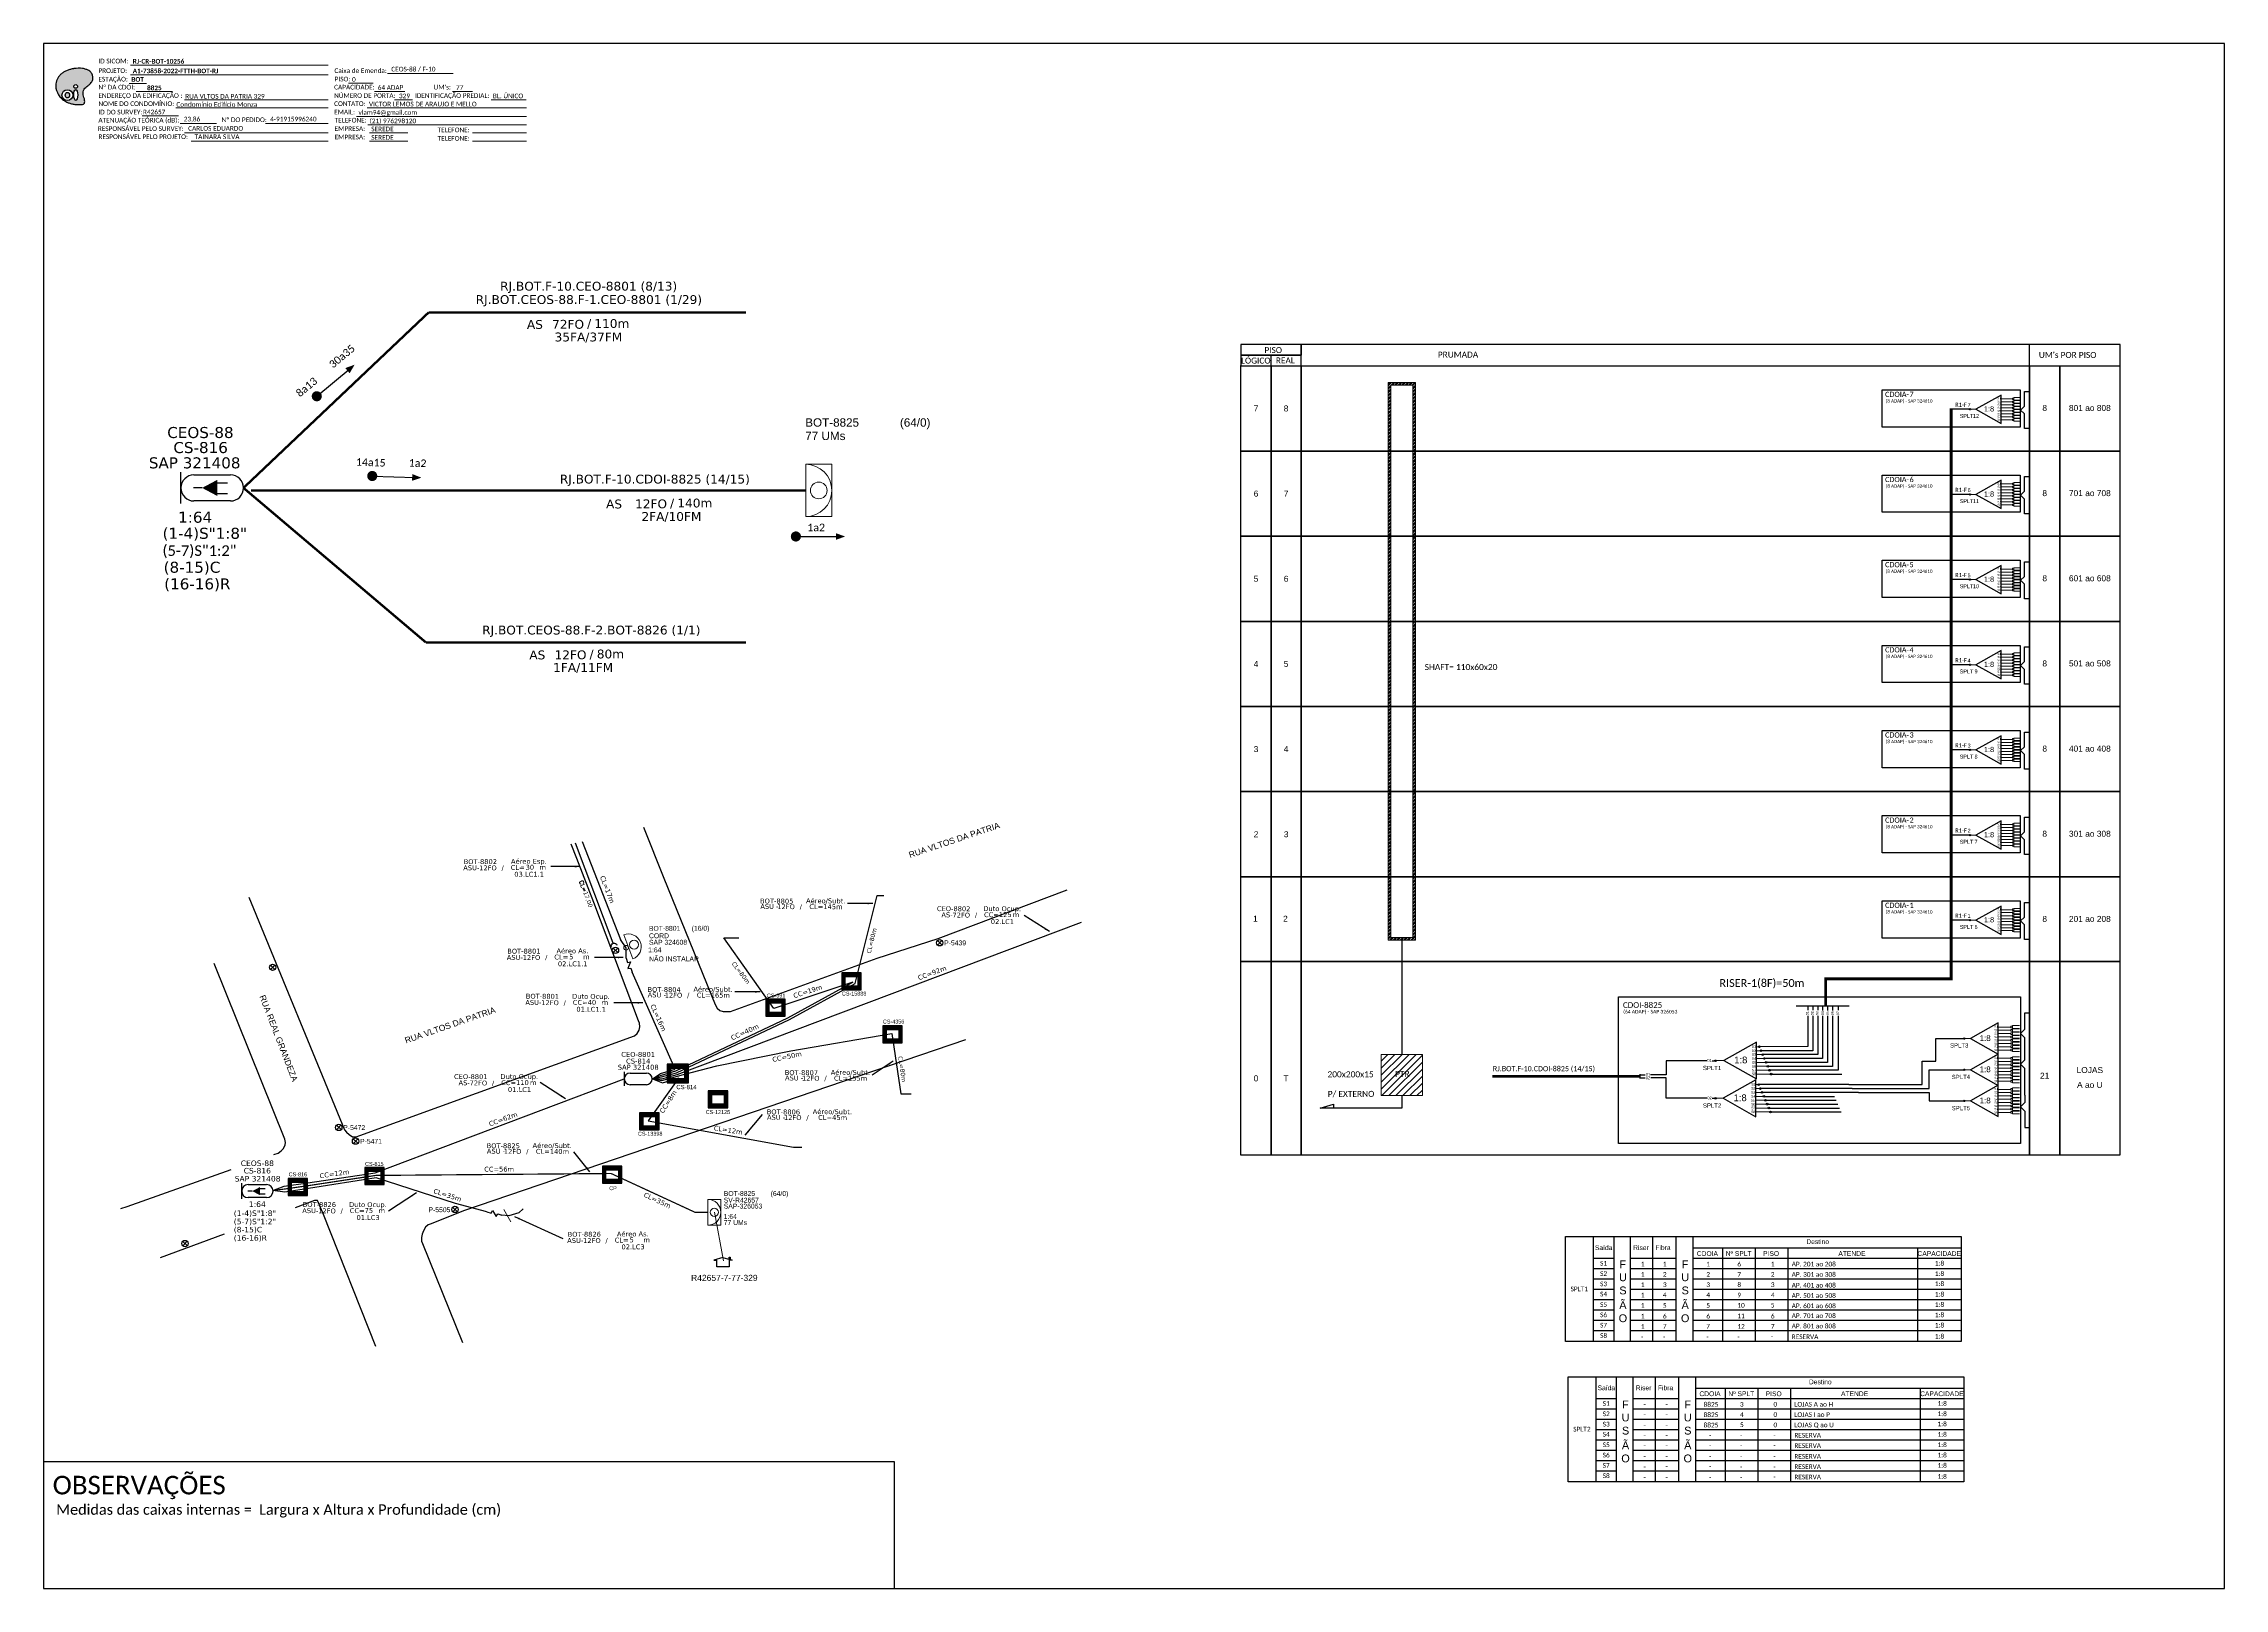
# Paper-space layout 'CDOI-8825' of a CAD drawing. Extents: x 0 to 839, y 0 to 594.
# The model-space entities are those that its viewports show. They can reach past a viewport. Long polylines and large blocks are cut down to what shows.
import ezdxf
from ezdxf.enums import TextEntityAlignment as Align

# ---------------------------------------------------------------- set-up
doc = ezdxf.new("R2010")
doc.units = 0
for name, color, linetype in [('10.1-Caixas Subterrâneas', 5, 'Continuous'), ('20.4-CEOS', 1, 'Continuous'), ('20.5-CEO', 1, 'Continuous'), ('CAP a instalar', 1, 'Continuous'), ('CDO_POSTE', 1, 'Continuous'), ('label_cabos', 7, 'Continuous'), ('Legenda', 1, 'Continuous'), ('QUADRA', 7, 'Continuous'), ('SETA', 7, 'Continuous'), ('Subida Lateral', 5, 'Continuous'), ('surveys', 7, 'Continuous'), ('surveys legendas', 7, 'Continuous'), ('texto', 255, 'Continuous')]:
    doc.layers.add(name, color=color, linetype=linetype)
for name, color, linetype, lineweight in [("20.0-LEGENDA DOS CDO'S", 1, 'Continuous', 0), ('20.1-CDO_INTERIOR', 1, 'Continuous', 0), ('20.2-CDO_POSTE', 1, 'Continuous', 5), ('20.6-CORDOALHA_SUPORTE', 7, 'Continuous', 25), ('40.1-ETIQUETAS', 1, 'Continuous', 20), ('CORDOALHA_SUPORTE', 7, 'Continuous', 25), ('Segmento Logradouro Texto', 7, 'Continuous', 0)]:
    doc.layers.add(name, color=color, linetype=linetype, lineweight=lineweight)
doc.layers.add('Comprimeto de lance', color=7, linetype='Continuous', true_color=0xf9f9f9)
doc.layers.add('DROP DE CLIENTE', color=140, linetype='Continuous', plot=False)
doc.layers.add('EXTRA', color=50, linetype='Continuous', plot=False)
doc.styles.add('ARIAL', font='arial.ttf')
doc.styles.add('DIGICADE', font='arial.ttf')
doc.styles.add('ROMANS', font='romans')
doc.styles.add('siredit', font='verdana.ttf')
doc.styles.get("Standard").update_dxf_attribs({"font": 'arial.ttf'})
doc.styles.add('WMF-Calibri0', font='calibri.ttf')
doc.styles.add('WMF-Calibri1', font='calibrib.ttf')
doc.linetypes.add('FENCELINE1', pattern='A,0.25,-0.1,[133,ltypeshp.shx,S=0.1,R=0,X=-0.1,Y=0],-0.1,1', length=1.45)
doc.linetypes.add('RESERVA', pattern='A,0.5,-0.15,["RESERVA",Standard,S=0.18,R=0,X=0,Y=-0.1],-1.3', length=1.95)
doc.dimstyles.new('CC', dxfattribs={"dimtxt": 1, "dimasz": 2, "dimexe": 0.18, "dimexo": 0.0625, "dimgap": 0.09, "dimtad": 0, "dimdec": 0, "dimrnd": 1, "dimzin": 0, "dimdsep": 46, "dimtxsty": 'siredit', "dimblk": 'NONE', "dimcen": 0, "dimse1": 1, "dimse2": 1, "dimsd1": 1, "dimsd2": 1, "dimclrt": 7, "dimadec": 0, "dimazin": 0, "dimtfac": 1, "dimtdec": 0, "dimtofl": 0, "dimtmove": 0, "dimatfit": 3, "dimfxl": 0, "dimtolj": 1, "dimtzin": 0, "dimarcsym": 0})

# ---------------------------------------------------------------- blocks, each defined once
blk = doc.blocks.new('OI')
h = blk.add_hatch(color=40)
edge = h.paths.add_edge_path()
edge.add_spline(control_points=[(4.35, -0.67), (3.92, -0.99), (3.26, -1.5), (2.81, -2.59), (2.9, -3.5), (3.06, -4.27), (3.31, -4.85), (3.37, -5.39), (3.4, -5.88), (3.2, -6.4), (2.54, -6.61), (1.65, -6.63), (0.55, -6.67), (-0.56, -6.42), (-1.61, -6.14), (-2.77, -5.61), (-3.92, -4.77), (-4.89, -3.7), (-5.34, -2.65), (-5.6, -1.94), (-5.85, -0.96), (-5.71, 0.47), (-5.1, 2.02), (-4.14, 3.02), (-3.3, 3.61), (-2.37, 4.16), (-1.36, 4.44), (-0.56, 4.7), (0.79, 4.85), (2.24, 4.97), (3.79, 4.57), (4.67, 4.21), (5.44, 3.65), (5.76, 2.99), (6.03, 2.21), (6.01, 1.46), (5.72, 0.64), (5.31, 0.08), (4.88, -0.38), (4.51, -0.55), (4.35, -0.67)], knot_values=[0, 0, 0, 0, 1.60434, 2.417191, 3.427595, 4.282808, 4.776746, 5.304182, 5.888771, 6.258406, 6.858137, 7.79129, 8.986195, 10.124242, 11.187857, 12.242908, 13.953784, 15.414161, 16.515391, 17.349188, 17.675853, 19.552021, 21.515531, 22.568638, 23.63245, 24.621084, 25.782718, 26.745347, 27.142653, 29.870543, 31.004649, 31.921532, 32.709589, 33.801391, 34.042471, 35.192333, 35.971461, 36.628871, 37.254359, 37.836911, 37.836911, 37.836911, 37.836911], degree=3, periodic=0)
h.paths.add_polyline_path([(1.13, -0.87, -1), (-0.04, -0.87, -1)], flags=16)
edge = h.paths.add_edge_path(flags=16)
edge.add_ellipse((0.56, -3.59), major_axis=(-0.02, 1.71), ratio=0.361305, start_angle=0, end_angle=360)
h.paths.add_polyline_path([(-0.36, -3.62, -1), (-3.8, -3.62, -1)], flags=16)
edge = h.paths.add_edge_path(flags=0)
edge.add_ellipse((-2.08, -3.62), major_axis=(0, 0.885), ratio=0.758294, start_angle=0, end_angle=360)
at = {"color": 40}
for centre, radius in [((-2.08, -3.62), 1.72), ((0.54, -0.87), 0.587)]:
    blk.add_circle(centre, radius, dxfattribs=at)
blk.add_ellipse((-2.08, -3.62), major_axis=(0, 0.885), ratio=0.758294, start_param=-3.141592653589792, end_param=3.141592653589792, dxfattribs=at)
blk.add_ellipse((0.56, -3.59), major_axis=(-0.02, 1.71), ratio=0.361305, dxfattribs=at)
at = {"color": 40, "start_tangent": (-0.800898, -0.598801), "end_tangent": (-0.800898, -0.598801)}
blk.add_spline([(4.35, -0.67), (3.2, -1.78), (2.9, -2.54), (2.92, -3.55), (3.12, -4.38), (3.28, -4.85), (3.37, -5.37), (3.35, -5.95), (3.2, -6.29), (2.66, -6.55), (1.73, -6.63), (0.54, -6.62), (-0.58, -6.41), (-1.6, -6.11), (-2.56, -5.67), (-3.95, -4.67), (-4.89, -3.56), (-5.37, -2.56), (-5.64, -1.78), (-5.72, -1.46), (-5.63, 0.42), (-4.84, 2.22), (-4.13, 2.99), (-3.27, 3.62), (-2.4, 4.09), (-1.3, 4.47), (-0.37, 4.72), (0.02, 4.77), (2.75, 4.8), (3.85, 4.53), (4.69, 4.16), (5.31, 3.68), (5.85, 2.73), (5.93, 2.5), (5.94, 1.35), (5.67, 0.62), (5.29, 0.08), (4.84, -0.36), (4.35, -0.67)], degree=3, dxfattribs=at)
blk = doc.blocks.new('SURVEY_SURVEY')
for p, q in [((0, 0.0000152), (-0.0000151, 0.0000108)), ((-0.0000151, 0.0000108), (-0.0000104, 0.0000108)), ((-0.0000103, 0), (-0.0000103, 0.0000108)), ((0.0000103, 0), (-0.0000103, 0)), ((0, 0.0000152), (0.0000151, 0.0000108)), ((0.0000101, 0.0000159), (0.0000117, 0.0000159)), ((0.0000101, 0.0000123), (0.0000101, 0.0000159)), ((0.0000151, 0.0000108), (0.0000103, 0.0000108)), ((0.0000103, 0.0000108), (0.0000103, 0)), ((0.0000117, 0.0000159), (0.0000117, 0.0000119))]:
    blk.add_line(p, q)
blk = doc.blocks.new('*U66')
at = {"color": 0}
blk.add_line((2.14, -0.58), (-2.1, -0.68), dxfattribs=at)
for centre, radius in [((0, 0.38), 0.733), ((0.03, -1.03), 0.393)]:
    blk.add_circle(centre, radius, dxfattribs=at)
blk.add_arc((0.02, -0.63), 2.12, 1.3782, 181.3782, dxfattribs=at)
blk = doc.blocks.new('*X67')
at = {"color": 0, "linetype": 'Continuous'}
for p, q in [((-1.25, 0.34099), (-0.49099, 1.1)), ((-1.25, 0.517767), (-0.667767, 1.1)), ((-1.25, 0.694544), (-0.844544, 1.1)), ((-1.25, 0.87132), (-1.02132, 1.1)), ((-1.25, 1.048097), (-1.198097, 1.1)), ((-1.25, 0.164214), (-0.8035, 0.610714)), ((-1.25, -0.012563), (-0.8035, 0.433937)), ((-1.25, -0.18934), (-0.8035, 0.25716)), ((-1.25, -0.366117), (-0.8035, 0.080383)), ((-0.789214, 0.625), (-0.314214, 1.1)), ((-0.612437, 0.625), (-0.137437, 1.1)), ((-0.43566, 0.625), (0.03934, 1.1)), ((-0.258883, 0.625), (0.216117, 1.1)), ((-0.082107, 0.625), (0.392893, 1.1)), ((0.09467, 0.625), (0.56967, 1.1)), ((0.271447, 0.625), (0.746447, 1.1)), ((0.448223, 0.625), (0.923223, 1.1)), ((0.625, 0.625), (1.1, 1.1)), ((0.801777, 0.625), (1.25, 1.073223)), ((0.8035, 0.449947), (1.25, 0.896447)), ((0.8035, 0.27317), (1.25, 0.71967)), ((0.8035, 0.096393), (1.25, 0.542893)), ((0.8035, -0.080383), (1.25, 0.366117)), ((0.8035, -0.25716), (1.25, 0.18934)), ((0.8035, -0.433937), (1.25, 0.012563)), ((-1.25, -0.542893), (-0.8035, -0.096393)), ((-1.25, -0.71967), (-0.8035, -0.27317)), ((-1.25, -0.896447), (-0.8035, -0.449947)), ((-1.25, -1.073223), (-0.801777, -0.625)), ((-1.1, -1.1), (-0.625, -0.625)), ((-0.923223, -1.1), (-0.448223, -0.625)), ((-0.746447, -1.1), (-0.271447, -0.625)), ((-0.56967, -1.1), (-0.09467, -0.625)), ((-0.392893, -1.1), (0.082107, -0.625)), ((-0.216117, -1.1), (0.258883, -0.625)), ((-0.03934, -1.1), (0.43566, -0.625)), ((0.137437, -1.1), (0.612437, -0.625)), ((0.314214, -1.1), (0.789214, -0.625)), ((0.49099, -1.1), (1.25, -0.34099)), ((0.667767, -1.1), (1.25, -0.517767)), ((0.8035, -0.610714), (1.25, -0.164214)), ((0.844544, -1.1), (1.25, -0.694544)), ((1.02132, -1.1), (1.25, -0.87132)), ((1.198097, -1.1), (1.25, -1.048097))]:
    blk.add_line(p, q, dxfattribs=at)
blk = doc.blocks.new('*U68')
at = {"layer": '20.4-CEOS', "color": 7, "style": 'siredit'}
for tag, p in [('FIBRAS_SPLITTER', (0, 0)), ('FIBRAS_TOP_C', (0, -4.13)), ('RESERVA_FINAIS', (0, -5.46))]:
    blk.add_attdef(tag, p, '', height=1.01, dxfattribs=at)
for tag, p, flags in [('ID_ATIVIDADE', (0, -6.77), 3), ('FATOR', (0, -8.09), 1), ('QTDE', (0, -9.4), 1), ('FID', (0, -10.71), 1)]:
    blk.add_attdef(tag, p, '', height=1.01, dxfattribs=dict(at, flags=flags))
blk = doc.blocks.new('*U70')
at = {"layer": '20.4-CEOS', "color": 7, "style": 'siredit'}
blk.add_attdef('FIBRAS_SPLITTER', (0, 0), '', height=1.01, dxfattribs=at)
for tag, p, flags in [('QTDE', (0, -4.11), 1), ('ID_ATIVIDADE', (0, -1.48), 3), ('FATOR', (0, -2.79), 1), ('FID', (0, -5.42), 1)]:
    blk.add_attdef(tag, p, '', height=1.01, dxfattribs=dict(at, flags=flags))
blk = doc.blocks.new('CDOE_CT_POSTE')
at = {"layer": "20.0-LEGENDA DOS CDO'S", "color": 0, "style": 'ARIAL'}
for tag, p in [('CDO_N', (0.12, 5.25)), ('CORDOALHA', (0.12, 4.02)), ('SAP', (0.12, 2.96)), ('1:XX', (0.14, 1.23)), ('UMS', (0.14, 0.22))]:
    blk.add_attdef(tag, p, '', height=0.68, rotation=0.118, dxfattribs=at)
blk.add_attdef('FIBRAS_UTILIZADAS', text='', height=0.68, rotation=0.118, dxfattribs=at).set_placement((7.83, 5.26), align=Align.CENTER)
blk = doc.blocks.new('Inst CORD BENZINAL 4.55MM 3F (sem recursos)')
at = {"layer": '20.6-CORDOALHA_SUPORTE', "color": 0, "lineweight": 0, "style": 'ROMANS'}
for tag, p, flags in [('FATOR', (-5.2, -4.44), 3), ('ID_ATIVIDADE', (-5.2, -6.67), 3), ('FID', (-5.2, -8.9), 1)]:
    blk.add_attdef(tag, p, '', height=1, dxfattribs=dict(at, flags=flags))
blk.add_attdef('LANCE', text='', height=1, dxfattribs=at).set_placement((-0.54, -2.21), align=Align.RIGHT)
at = {"layer": '20.6-CORDOALHA_SUPORTE', "color": 0, "style": 'siredit'}
blk.add_attdef('QTDE', (-0.54, -2.21), '', height=1, rotation=359.69, dxfattribs=at)
blk = doc.blocks.new('LEGENDA DOS CABOS')
at = {"layer": 'EXTRA', "color": 0, "style": 'siredit'}
for tag, p in [('ID', (4.6, 0.97)), ('XX', (9.03, 0.97))]:
    blk.add_attdef(tag, text='', height=0.48, rotation=359.69, dxfattribs=at).set_placement(p, align=Align.MIDDLE_CENTER)
at = {"layer": 'Legenda', "color": 0, "style": 'siredit'}
for tag, p in [('TIPO_CABO', (1.31, 0)), ('CABO', (4.69, -0.05)), ('/', (6.81, -0.05)), ('METROS', (10.03, -0.05))]:
    blk.add_attdef(tag, text='', height=0.8, rotation=359.69, dxfattribs=at).set_placement(p, align=Align.MIDDLE_CENTER)
blk = doc.blocks.new('_None')
blk = doc.blocks.new('Inst CB ESP CFOA-SM-ASU-120-S-12')
at = {"layer": 'label_cabos', "color": 0, "style": 'siredit'}
for tag, flags, p in [('ID_ATIVIDADE', 3, (1.31, 2.67)), ('FATOR', 1, (11.56, 2.55))]:
    blk.add_attdef(tag, text='', height=1, rotation=359.69, dxfattribs=dict(at, flags=flags)).set_placement(p, align=Align.MIDDLE_CENTER)
for tag, p in [('TIPO_CABO', (1.26, 0)), ('DESTINO_CABO', (3.13, 1.26)), ('CABO', (4.69, -0.05)), ('/', (7.71, -0.05)), ('LANCE', (10.81, 0)), ('TIPO_CABO', (13.11, 1.24)), ('UND', (15.96, 0)), ('FID', (13.15, -1.41))]:
    blk.add_attdef(tag, text='', height=1, rotation=359.69, dxfattribs=at).set_placement(p, align=Align.MIDDLE_CENTER)
blk.add_attdef('QTDE', (12.43, -0.47), '', height=1, rotation=359.69, dxfattribs=at)
blk = doc.blocks.new('Inst CB AS CFOA-SM-ASU-120-S-12')
at = {"layer": 'label_cabos', "color": 0, "style": 'siredit'}
for tag, flags, p in [('ID_ATIVIDADE', 3, (1.31, 2.67)), ('FATOR', 1, (11.56, 2.55))]:
    blk.add_attdef(tag, text='', height=1, rotation=359.69, dxfattribs=dict(at, flags=flags)).set_placement(p, align=Align.MIDDLE_CENTER)
for tag, p in [('TIPO_CABO', (1.26, 0)), ('DESTINO_CABO', (3.13, 1.26)), ('CABO', (4.69, -0.05)), ('/', (7.71, -0.05)), ('LANCE', (10.81, 0)), ('TIPO_CABO', (13.11, 1.24)), ('UND', (15.96, 0)), ('FID', (13.15, -1.41))]:
    blk.add_attdef(tag, text='', height=1, rotation=359.69, dxfattribs=at).set_placement(p, align=Align.MIDDLE_CENTER)
blk.add_attdef('QTDE', (12.43, -0.47), '', height=1, rotation=359.69, dxfattribs=at)
blk = doc.blocks.new('Inst CB DT OCUP CFOA-SM-ASU-120-S-12')
at = {"layer": 'label_cabos', "color": 0, "style": 'siredit'}
for tag, flags, p in [('ID_ATIVIDADE', 3, (1.31, 2.67)), ('FATOR', 1, (11.56, 2.55))]:
    blk.add_attdef(tag, text='', height=1, rotation=359.69, dxfattribs=dict(at, flags=flags)).set_placement(p, align=Align.MIDDLE_CENTER)
for tag, p in [('TIPO_CABO', (1.26, 0)), ('DESTINO_CABO', (3.13, 1.26)), ('CABO', (4.69, -0.05)), ('/', (7.71, -0.05)), ('LANCE', (10.91, 0)), ('TIPO_CABO', (13.11, 1.24)), ('UND', (15.96, 0)), ('FID', (13.15, -1.41))]:
    blk.add_attdef(tag, text='', height=1, rotation=359.69, dxfattribs=at).set_placement(p, align=Align.MIDDLE_CENTER)
blk.add_attdef('QTDE', (12.43, -0.47), '', height=1, rotation=359.69, dxfattribs=at)
blk = doc.blocks.new('Inst CB DT OCUP CFOA-SM-AS-80-TS-72')
at = {"layer": 'label_cabos', "color": 0, "style": 'siredit'}
for tag, flags, p in [('ID_ATIVIDADE', 3, (1.31, 2.67)), ('FATOR', 1, (11.56, 2.55))]:
    blk.add_attdef(tag, text='', height=1, rotation=359.69, dxfattribs=dict(at, flags=flags)).set_placement(p, align=Align.MIDDLE_CENTER)
for tag, p in [('TIPO_CABO', (1.76, 0)), ('DESTINO_CABO', (3.13, 1.26)), ('CABO', (4.69, -0.05)), ('/', (7.71, -0.05)), ('LANCE', (10.91, 0)), ('TIPO_CABO', (13.11, 1.24)), ('UND', (15.96, 0)), ('FID', (13.15, -1.41))]:
    blk.add_attdef(tag, text='', height=1, rotation=359.69, dxfattribs=at).set_placement(p, align=Align.MIDDLE_CENTER)
blk.add_attdef('QTDE', (12.43, -0.47), '', height=1, rotation=359.69, dxfattribs=at)
blk = doc.blocks.new('ETIQUETA_RS5F')
at = {"layer": '40.1-ETIQUETAS', "color": 0, "style": 'siredit'}
blk.add_text('/', height=1.5, dxfattribs=at).set_placement((1.58, -1.95), align=Align.MIDDLE_RIGHT)
for tag, p in [('ETIQUETA_R_PRIMARIA', (1.21, 4.1)), ('ETIQUETA_R_SECUNDARIA', (1.21, 2.1)), ('F_ATIVAS/F_MORTAS', (1.14, -4.24))]:
    blk.add_attdef(tag, text='', height=1.5, dxfattribs=at).set_placement(p, align=Align.MIDDLE_CENTER)
for tag, p in [('TIPO_CABO', (-6.58, -2.12)), ('CAP_CABO', (0.4, -2.09))]:
    blk.add_attdef(tag, text='', height=1.5, dxfattribs=at).set_placement(p, align=Align.MIDDLE_RIGHT)
blk.add_attdef('METROS', text='', height=1.5, dxfattribs=at).set_placement((2.14, -1.95), align=Align.MIDDLE_LEFT)
for tag, p in [('FUSÃO_1', (0.85, -8.39)), ('FUSÃO_2', (0.85, -10.6)), ('FUSÃO_3', (0.85, -12.93)), ('FUSÃO_4', (0.85, -15.14)), ('FUSÃO_5', (0.85, -17.16))]:
    blk.add_attdef(tag, text='', height=1.5, dxfattribs=at).set_placement(p, align=Align.CENTER)
blk = doc.blocks.new('CDOI_INT')
at = {"layer": '20.1-CDO_INTERIOR', "color": 0, "lineweight": 18}
blk.add_lwpolyline([(4.25, -4.25), (4.25, 4.25), (0, 4.25), (0, -4.25)], close=True, dxfattribs=at)
blk.add_circle((2.12, 0), 1.36, dxfattribs=at)
blk.add_arc((0, 0), 4.25, 270, 90, dxfattribs=at)
at = {"layer": "20.0-LEGENDA DOS CDO'S", "color": 0, "style": 'ARIAL'}
for tag, p in [('CDO_N', (-0.08, 10.38)), ('SPLITER_1', (21.18, 10.38)), ('SAP', (-0.08, 6.23)), ('SURVEY', (-0.08, 8.2)), ('SPLITER_2', (21.19, 8.68)), ('1:XX', (5.94, -2.22)), ('UMS', (5.94, -4.24))]:
    blk.add_attdef(tag, p, '', height=1.36, dxfattribs=at)
blk.add_attdef('FIBRAS_UTILIZADAS', text='', height=1.36, dxfattribs=at).set_placement((15.34, 10.38), align=Align.CENTER)
blk = doc.blocks.new('SPLT_1-8_DIV_DIR')
h = blk.add_hatch(color=3)
h.dxf.hatch_style = 1
edge = h.paths.add_edge_path()
edge.add_arc((12.77, 4.04), 0.242, 0, 360)
h = blk.add_hatch(color=3)
h.dxf.hatch_style = 1
edge = h.paths.add_edge_path()
edge.add_arc((13.27, 2.88), 0.242, 0, 360)
h = blk.add_hatch(color=3)
h.dxf.hatch_style = 1
edge = h.paths.add_edge_path()
edge.add_arc((13.77, 1.73), 0.242, 0, 360)
h = blk.add_hatch(color=3)
h.dxf.hatch_style = 1
edge = h.paths.add_edge_path()
edge.add_arc((14.27, 0.58), 0.242, 0, 360)
h = blk.add_hatch(color=3)
h.dxf.hatch_style = 1
edge = h.paths.add_edge_path()
edge.add_arc((14.77, -0.58), 0.242, 0, 360)
h = blk.add_hatch(color=3)
h.dxf.hatch_style = 1
edge = h.paths.add_edge_path()
edge.add_arc((15.27, -1.73), 0.242, 0, 360)
h = blk.add_hatch(color=3)
h.dxf.hatch_style = 1
edge = h.paths.add_edge_path()
edge.add_arc((15.77, -2.88), 0.242, 0, 360)
h = blk.add_hatch(color=3)
h.dxf.hatch_style = 1
edge = h.paths.add_edge_path()
edge.add_arc((16.27, -4.04), 0.242, 0, 360)
at = {"color": 1, "lineweight": 0}
blk.add_lwpolyline([(2.22, 0), (0, 0)], dxfattribs=at)
at = {"color": 1}
blk.add_lwpolyline([(11.89, 5.45), (2.22, 0), (11.89, -5.45), (11.89, 5.45)], dxfattribs=at)
at = {"color": 7, "lineweight": 0}
for points in [[(12.77, 4.04), (11.89, 4.04)], [(11.89, 2.88), (13.27, 2.88)], [(11.89, 1.73), (13.77, 1.73)], [(11.89, 0.58), (14.27, 0.58)], [(11.89, -0.58), (14.77, -0.58)], [(11.89, -1.73), (15.27, -1.73)], [(11.89, -2.88), (15.77, -2.88)], [(11.89, -4.04), (16.27, -4.04)]]:
    blk.add_lwpolyline(points, dxfattribs=at)
at = {"color": 3}
for centre in [(12.77, 4.04), (13.27, 2.88), (13.77, 1.73), (14.27, 0.58), (14.77, -0.58), (15.27, -1.73), (15.77, -2.88), (16.27, -4.04)]:
    blk.add_circle(centre, 0.242, dxfattribs=at)
at = {"color": 1, "style": 'ARIAL'}
for s, height, p in [('1:8', 2, (5.35, -0.85)), ('S1', 0.75, (10.52, 3.77)), ('S2', 0.75, (10.52, 2.58)), ('S3', 0.75, (10.52, 1.37)), ('S4', 0.75, (10.52, 0.19)), ('S5', 0.75, (10.52, -1.02)), ('S6', 0.75, (10.52, -2.14)), ('S7', 0.75, (10.52, -3.24)), ('S8', 0.75, (10.52, -4.36))]:
    blk.add_text(s, height=height, dxfattribs=at).set_placement(p)
blk = doc.blocks.new('SPLT_1-8_SC-APC')
at = {"color": 1, "lineweight": 0}
blk.add_lwpolyline([(-17.04, -7.55), (-19.26, -7.55)], dxfattribs=at)
at = {"color": 1}
blk.add_lwpolyline([(-7.37, -2.1), (-17.04, -7.55), (-7.37, -13), (-7.37, -2.1)], dxfattribs=at)
at = {"color": 3, "lineweight": 0}
for points in [[(-2.99, -3.51), (-7.37, -3.51)], [(-7.37, -4.66), (-2.99, -4.66)], [(-7.37, -5.82), (-2.99, -5.82)], [(-7.37, -6.97), (-2.99, -6.97)], [(-2.41, -3.02), (-2.41, -4)], [(-2.41, -3.02), (0, -3.02)], [(-2.41, -4), (0, -4)], [(-2.41, -4.17), (-2.41, -5.16)], [(-2.41, -4.17), (0, -4.17)], [(-2.41, -5.16), (0, -5.16)], [(-2.41, -5.32), (-2.41, -6.31)], [(-2.41, -5.32), (0, -5.32)], [(-2.41, -6.31), (0, -6.31)], [(-2.41, -6.48), (-2.41, -7.46)], [(-2.41, -6.48), (0, -6.48)], [(-2.41, -7.46), (0, -7.46)], [(-7.37, -8.12), (-2.99, -8.12)], [(-7.37, -9.28), (-2.99, -9.28)], [(-7.37, -10.43), (-2.99, -10.43)], [(-7.37, -11.58), (-2.99, -11.58)], [(-2.41, -7.63), (-2.41, -8.62)], [(-2.41, -7.63), (0, -7.63)], [(-2.41, -8.62), (0, -8.62)], [(-2.41, -8.78), (-2.41, -9.77)], [(-2.41, -8.78), (0, -8.78)], [(-2.41, -9.77), (0, -9.77)], [(-2.41, -9.94), (-2.41, -10.92)], [(-2.41, -9.94), (0, -9.94)], [(-2.41, -10.92), (0, -10.92)], [(-2.41, -11.09), (-2.41, -12.08)], [(-2.41, -11.09), (0, -11.09)], [(-2.41, -12.08), (0, -12.08)]]:
    blk.add_lwpolyline(points, dxfattribs=at)
for points in [[(-2.99, -3.22), (-2.41, -3.22), (-2.41, -3.8), (-2.99, -3.8)], [(-2.99, -4.38), (-2.41, -4.38), (-2.41, -4.95), (-2.99, -4.95)], [(-2.99, -5.53), (-2.41, -5.53), (-2.41, -6.1), (-2.99, -6.1)], [(-2.99, -6.68), (-2.41, -6.68), (-2.41, -7.26), (-2.99, -7.26)], [(-2.99, -7.84), (-2.41, -7.84), (-2.41, -8.41), (-2.99, -8.41)], [(-2.99, -8.99), (-2.41, -8.99), (-2.41, -9.56), (-2.99, -9.56)], [(-2.99, -10.14), (-2.41, -10.14), (-2.41, -10.72), (-2.99, -10.72)], [(-2.99, -11.3), (-2.41, -11.3), (-2.41, -11.87), (-2.99, -11.87)]]:
    blk.add_lwpolyline(points, close=True, dxfattribs=at)
at = {"color": 1, "style": 'ARIAL'}
for s, height, p in [('1:8', 2, (-13.91, -8.4)), ('S1', 0.75, (-8.74, -3.78)), ('S2', 0.75, (-8.74, -4.97)), ('S3', 0.75, (-8.74, -6.18)), ('S4', 0.75, (-8.74, -7.36)), ('S5', 0.75, (-8.74, -8.57)), ('S6', 0.75, (-8.74, -9.69)), ('S7', 0.75, (-8.74, -10.78)), ('S8', 0.75, (-8.74, -11.9))]:
    blk.add_text(s, height=height, dxfattribs=at).set_placement(p)

msp = doc.modelspace()

# ---------------------------------------------------------------- hatches: boundary and pattern name
h = msp.add_hatch()
h.set_pattern_fill('ANSI32', color=3, scale=0.1)
h.set_pattern_definition([(45, (-7211.6367, 3302.6862), (-0.67351921, 0.67351921), []), (45, (-7211.1877, 3302.6862), (-0.67351921, 0.67351921), [])])
h.paths.add_polyline_path([(438.2, 1168.73), (427.7, 1168.73), (427.7, 954.32), (438.2, 954.32)])
h.paths.add_polyline_path([(428.7, 1167.73), (437.2, 1167.73), (437.2, 955.32), (428.7, 955.32)], flags=16)
h = msp.add_hatch(color=3)
h.dxf.hatch_style = 1
edge = h.paths.add_edge_path()
edge.add_arc((651.45, 1158.43), 0.256, 0, 360)
h = msp.add_hatch(color=3)
h.dxf.hatch_style = 1
edge = h.paths.add_edge_path()
edge.add_arc((651.45, 1125.68), 0.256, 0, 360)
h = msp.add_hatch(color=3)
h.dxf.hatch_style = 1
edge = h.paths.add_edge_path()
edge.add_arc((651.45, 1092.94), 0.256, 0, 360)
h = msp.add_hatch(color=3)
h.dxf.hatch_style = 1
edge = h.paths.add_edge_path()
edge.add_arc((651.45, 1060.19), 0.256, 0, 360)
h = msp.add_hatch(color=3)
h.dxf.hatch_style = 1
edge = h.paths.add_edge_path()
edge.add_arc((651.45, 1027.45), 0.256, 0, 360)
h = msp.add_hatch(color=3)
h.dxf.hatch_style = 1
edge = h.paths.add_edge_path()
edge.add_arc((651.45, 994.71), 0.256, 0, 360)
h = msp.add_hatch(color=3)
h.dxf.hatch_style = 1
edge = h.paths.add_edge_path()
edge.add_arc((651.45, 961.96), 0.256, 0, 360)
h = msp.add_hatch(color=3)
h.dxf.hatch_style = 1
edge = h.paths.add_edge_path()
edge.add_arc((649.24, 916.44), 0.282, 0, 360)
h = msp.add_hatch()
h.set_pattern_fill('ANSI31', color=1, scale=0.6)
h.set_pattern_definition([(45, (-197.1042, 3542.705), (-1.3470384, 1.3470384), [])])
h.paths.add_polyline_path([(440.85, 894.49), (440.85, 910.3), (425.05, 910.3), (425.05, 894.49)])
h.paths.add_polyline_path([(429.78, 901.12), (436.59, 901.12), (436.59, 904.6), (429.78, 904.6)], flags=24)
h = msp.add_hatch(color=3)
h.dxf.hatch_style = 1
edge = h.paths.add_edge_path()
edge.add_arc((553.57, 907.9), 0.282, 0, 360)
h = msp.add_hatch(color=3)
h.dxf.hatch_style = 1
edge = h.paths.add_edge_path()
edge.add_arc((649.24, 904.45), 0.282, 0, 360)
h = msp.add_hatch(color=3)
h.dxf.hatch_style = 1
edge = h.paths.add_edge_path()
edge.add_arc((553.57, 893.47), 0.282, 0, 360)
h = msp.add_hatch(color=3)
h.dxf.hatch_style = 1
edge = h.paths.add_edge_path()
edge.add_arc((649.24, 892.47), 0.282, 0, 360)

# ---------------------------------------------------------------- linework, layer by layer
at = {"color": 3}
msp.add_line((524.46, 902.49), (526.51, 902.49), dxfattribs=at)
at = {"color": 2}
for p, q in [((534.59, 901.39), (528.64, 901.39)), ((534.59, 893.47), (534.59, 901.39)), ((550.17, 893.47), (534.59, 893.47))]:
    msp.add_line(p, q, dxfattribs=at)
at = {"color": 7}
for p, q in [((495.88, 840.34), (647.99, 840.34)), ((495.88, 799.92), (495.88, 840.34)), ((506.54, 840.34), (506.54, 799.92)), ((514.42, 840.34), (514.42, 799.92)), ((520.89, 799.92), (520.89, 840.34)), ((529.35, 840.34), (529.35, 799.92)), ((538.36, 840.34), (538.36, 799.92)), ((544.84, 840.34), (544.84, 799.92)), ((647.99, 840.34), (647.99, 799.92)), ((506.54, 831.96), (514.42, 831.96)), ((520.89, 831.96), (538.36, 831.96)), ((544.84, 835.93), (647.99, 835.93)), ((544.84, 831.96), (647.99, 831.96)), ((556.25, 835.93), (556.25, 799.92)), ((568.82, 835.93), (568.82, 799.92)), ((581.36, 835.93), (581.36, 799.92)), ((631.2, 835.93), (631.2, 799.92)), ((506.54, 827.99), (514.42, 827.99)), ((506.54, 824.02), (514.42, 824.02)), ((520.89, 827.99), (538.36, 827.99)), ((520.89, 824.02), (538.36, 824.02)), ((544.84, 827.99), (647.99, 827.99)), ((544.84, 824.02), (647.99, 824.02)), ((506.54, 820.05), (514.42, 820.05)), ((506.54, 816.08), (514.42, 816.08)), ((520.89, 820.05), (538.36, 820.05)), ((520.89, 816.08), (538.36, 816.08)), ((544.84, 820.05), (647.99, 820.05)), ((544.84, 816.08), (647.99, 816.08)), ((506.54, 812.11), (514.42, 812.11)), ((506.54, 808.15), (514.42, 808.15)), ((520.89, 812.11), (538.36, 812.11)), ((520.89, 808.15), (538.36, 808.15)), ((544.84, 812.11), (647.99, 812.11)), ((544.84, 808.15), (647.99, 808.15)), ((647.99, 799.92), (495.88, 799.92)), ((506.54, 804.18), (514.42, 804.18)), ((520.89, 804.18), (538.36, 804.18)), ((544.84, 804.18), (647.99, 804.18)), ((496.89, 786.42), (649, 786.42)), ((496.89, 746), (496.89, 786.42)), ((507.55, 786.42), (507.55, 746)), ((515.43, 786.42), (515.43, 746)), ((521.9, 746), (521.9, 786.42)), ((530.36, 786.42), (530.36, 746)), ((539.37, 786.42), (539.37, 746)), ((545.85, 786.42), (545.85, 746)), ((545.85, 782.01), (649, 782.01)), ((557.25, 782.01), (557.25, 746)), ((569.83, 782.01), (569.83, 746)), ((582.37, 782.01), (582.37, 746)), ((632.21, 782.01), (632.21, 746)), ((649, 786.42), (649, 746)), ((507.55, 778.04), (515.43, 778.04)), ((507.55, 774.07), (515.43, 774.07)), ((521.9, 778.04), (539.37, 778.04)), ((521.9, 774.07), (539.37, 774.07)), ((545.85, 778.04), (649, 778.04)), ((545.85, 774.07), (649, 774.07)), ((507.55, 770.1), (515.43, 770.1)), ((507.55, 766.13), (515.43, 766.13)), ((521.9, 770.1), (539.37, 770.1)), ((521.9, 766.13), (539.37, 766.13)), ((545.85, 770.1), (649, 770.1)), ((545.85, 766.13), (649, 766.13)), ((507.55, 762.16), (515.43, 762.16)), ((507.55, 758.2), (515.43, 758.2)), ((521.9, 762.16), (539.37, 762.16)), ((521.9, 758.2), (539.37, 758.2)), ((545.85, 762.16), (649, 762.16)), ((545.85, 758.2), (649, 758.2)), ((507.55, 754.23), (515.43, 754.23)), ((507.55, 750.26), (515.43, 750.26)), ((521.9, 754.23), (539.37, 754.23)), ((521.9, 750.26), (539.37, 750.26)), ((545.85, 754.23), (649, 754.23)), ((545.85, 750.26), (649, 750.26)), ((649, 746), (496.89, 746))]:
    msp.add_line(p, q, dxfattribs=at)
for points in [[(-89.32, 705.02), (749.25, 705.02), (749.25, 1299.02), (-89.32, 1299.02), (-89.32, 705.02)], [(394.24, 1175.1), (709.12, 1175.1), (709.12, 1183.33), (394.24, 1183.33), (394.24, 1183.33), (394.24, 1179.21)], [(674.37, 1175.1), (674.37, 1183.33)], [(382.66, 1175.1), (382.66, 1179.21)]]:
    msp.add_lwpolyline(points)
at = {"color": 7, "lineweight": 0}
for points in [[(-56.36, 1283.7), (-49.81, 1283.7)], [(-55.85, 1290.67), (20.13, 1290.67)], [(-55.85, 1286.98), (20.13, 1286.98)], [(27.92, 1283.75), (37.41, 1283.75)], [(42.97, 1287.47), (68.1, 1287.47)], [(-53.7, 1280.63), (-39.76, 1280.63)], [(-35.13, 1277.4), (20.13, 1277.4)], [(37.97, 1280.63), (49.59, 1280.63)], [(45.56, 1277.4), (52.5, 1277.4)], [(67.91, 1280.63), (75.58, 1280.63)], [(82.73, 1277.4), (96.29, 1277.4)], [(-51.38, 1271.22), (-37.44, 1271.22)], [(-38.54, 1274.28), (20.13, 1274.28)], [(-36.84, 1268.25), (-22.9, 1268.25)], [(-4.01, 1268.26), (20.14, 1268.26)], [(31.05, 1271.05), (96.32, 1271.05)], [(35.09, 1274.28), (96.32, 1274.28)], [(35.33, 1267.81), (96.32, 1267.81)], [(-35.13, 1264.7), (20.13, 1264.7)], [(-32.64, 1261.46), (20.13, 1261.46)], [(35.94, 1264.7), (50.74, 1264.7)], [(35.94, 1261.46), (50.74, 1261.46)], [(75.55, 1264.7), (96.32, 1264.7)], [(75.55, 1261.46), (96.32, 1261.46)]]:
    msp.add_lwpolyline(points, dxfattribs=at)
for points in [[(371.09, 1179.21), (394.24, 1179.21), (394.24, 1183.33), (371.09, 1183.33)], [(371.09, 1175.1), (394.24, 1175.1), (394.24, 1179.21), (371.09, 1179.21)], [(371.09, 1175.1), (382.66, 1175.1), (382.66, 1142.36), (371.09, 1142.36)], [(382.66, 1175.1), (394.24, 1175.1), (394.24, 1142.36), (382.66, 1142.36)], [(394.24, 1175.1), (674.37, 1175.1), (674.37, 1142.36), (394.24, 1142.36)], [(674.37, 1175.1), (685.94, 1175.1), (685.94, 1142.36), (674.37, 1142.36)], [(685.94, 1175.1), (709.08, 1175.1), (709.08, 1142.36), (685.94, 1142.36)], [(371.09, 1142.36), (382.66, 1142.36), (382.66, 1109.61), (371.09, 1109.61)], [(382.66, 1142.36), (394.24, 1142.36), (394.24, 1109.61), (382.66, 1109.61)], [(394.24, 1142.36), (674.37, 1142.36), (674.37, 1109.61), (394.24, 1109.61)], [(674.37, 1142.36), (685.94, 1142.36), (685.94, 1109.61), (674.37, 1109.61)], [(685.94, 1142.36), (709.08, 1142.36), (709.08, 1109.61), (685.94, 1109.61)], [(371.09, 1109.61), (382.66, 1109.61), (382.66, 1076.87), (371.09, 1076.87)], [(382.66, 1109.61), (394.24, 1109.61), (394.24, 1076.87), (382.66, 1076.87)], [(394.24, 1109.61), (674.37, 1109.61), (674.37, 1076.87), (394.24, 1076.87)], [(674.37, 1109.61), (685.94, 1109.61), (685.94, 1076.87), (674.37, 1076.87)], [(685.94, 1109.61), (709.08, 1109.61), (709.08, 1076.87), (685.94, 1076.87)], [(371.09, 1076.87), (382.66, 1076.87), (382.66, 1044.13), (371.09, 1044.13)], [(382.66, 1076.87), (394.24, 1076.87), (394.24, 1044.13), (382.66, 1044.13)], [(394.24, 1076.87), (674.37, 1076.87), (674.37, 1044.13), (394.24, 1044.13)], [(674.37, 1076.87), (685.94, 1076.87), (685.94, 1044.13), (674.37, 1044.13)], [(685.94, 1076.87), (709.08, 1076.87), (709.08, 1044.13), (685.94, 1044.13)], [(371.09, 1044.13), (382.66, 1044.13), (382.66, 1011.38), (371.09, 1011.38)], [(382.66, 1044.13), (394.24, 1044.13), (394.24, 1011.38), (382.66, 1011.38)], [(394.24, 1044.13), (674.37, 1044.13), (674.37, 1011.38), (394.24, 1011.38)], [(674.37, 1044.13), (685.94, 1044.13), (685.94, 1011.38), (674.37, 1011.38)], [(685.94, 1044.13), (709.08, 1044.13), (709.08, 1011.38), (685.94, 1011.38)], [(371.09, 1011.38), (382.66, 1011.38), (382.66, 978.64), (371.09, 978.64)], [(382.66, 1011.38), (394.24, 1011.38), (394.24, 978.64), (382.66, 978.64)], [(394.24, 1011.38), (674.37, 1011.38), (674.37, 978.64), (394.24, 978.64)], [(674.37, 1011.38), (685.94, 1011.38), (685.94, 978.64), (674.37, 978.64)], [(685.94, 1011.38), (709.08, 1011.38), (709.08, 978.64), (685.94, 978.64)], [(371.09, 978.64), (382.66, 978.64), (382.66, 946.08), (371.09, 946.08)], [(382.66, 978.64), (394.24, 978.64), (394.24, 946.08), (382.66, 946.08)], [(394.24, 978.64), (674.37, 978.64), (674.37, 946.08), (394.24, 946.08)], [(674.37, 978.64), (685.94, 978.64), (685.94, 946.08), (674.37, 946.08)], [(685.94, 978.64), (709.08, 978.64), (709.08, 946.08), (685.94, 946.08)], [(371.09, 946.08), (382.66, 946.08), (382.66, 871.58), (371.09, 871.58)], [(382.66, 946.08), (394.24, 946.08), (394.24, 871.58), (382.66, 871.58)], [(394.24, 946.08), (674.37, 946.08), (674.37, 871.58), (394.24, 871.58)], [(674.37, 946.08), (685.94, 946.08), (685.94, 871.58), (674.37, 871.58)], [(685.94, 946.08), (709.08, 946.08), (709.08, 871.58), (685.94, 871.58)]]:
    msp.add_lwpolyline(points, close=True)
at = {"color": 2, "lineweight": 0}
for points in [[(427.7, 1168.73), (438.2, 1168.73), (438.2, 954.32), (427.7, 954.32)], [(428.7, 1167.73), (437.2, 1167.73), (437.2, 955.32), (428.7, 955.32)]]:
    msp.add_lwpolyline(points, close=True, dxfattribs=at)
at = {"color": 1}
for points in [[(617.62, 1165.88), (670.74, 1165.88), (670.74, 1151.56), (617.62, 1151.56)], [(617.62, 1133.13), (670.74, 1133.13), (670.74, 1118.81), (617.62, 1118.81)], [(617.62, 1100.39), (670.74, 1100.39), (670.74, 1086.07), (617.62, 1086.07)], [(617.62, 1067.64), (670.74, 1067.64), (670.74, 1053.33), (617.62, 1053.33)], [(617.62, 1034.9), (670.74, 1034.9), (670.74, 1020.58), (617.62, 1020.58)], [(617.62, 1002.16), (670.74, 1002.16), (670.74, 987.84), (617.62, 987.84)], [(617.62, 969.41), (670.74, 969.41), (670.74, 955.09), (617.62, 955.09)], [(516.31, 932.53), (670.83, 932.53), (670.83, 876.07), (516.31, 876.07)]]:
    msp.add_lwpolyline(points, close=True, dxfattribs=at)
at = {"const_width": 1.94}
for points in [[(14.98, 1162.8, 1), (16.47, 1164.04, 1)], [(14.98, 1162.8, 1), (16.47, 1164.04, 1)], [(36.07, 1132.79, 1), (38.02, 1132.72, 1)], [(36.07, 1132.79, 1), (38.02, 1132.72, 1)], [(198.97, 1109.5, 1), (200.92, 1109.5, 1)]]:
    msp.add_lwpolyline(points, format="xyb", close=True, dxfattribs=at)
at = {"color": 5, "const_width": 1.1}
msp.add_lwpolyline([(595.9, 928.92), (595.9, 939.37), (644.18, 939.37), (644.18, 1158.72)], dxfattribs=at)
at = {"color": 5}
for points in [[(651.45, 1158.43), (644.19, 1158.43)], [(651.45, 1125.68), (644.19, 1125.68)], [(651.45, 1092.94), (644.19, 1092.94)], [(651.45, 1060.19), (644.19, 1060.19)], [(651.45, 1027.45), (644.19, 1027.45)], [(651.45, 994.71), (644.19, 994.71)], [(651.45, 961.96), (644.19, 961.96)], [(589.03, 925.23), (589.02, 913.33), (570.73, 913.32)], [(590.94, 925.23), (590.94, 911.77), (571.38, 911.77)], [(592.86, 925.23), (592.86, 910.27), (571.72, 910.27)], [(594.77, 925.22), (594.77, 908.81), (572.68, 908.81)], [(596.69, 925.22), (596.69, 907.26), (573.33, 907.26)], [(598.61, 925.22), (598.61, 905.76), (573.98, 905.76)], [(600.69, 925.23), (600.68, 904.28), (574.63, 904.28)], [(605.01, 928.92), (584.54, 928.92)], [(589.03, 928.92), (589.03, 927.3)], [(590.94, 928.92), (590.94, 927.3)], [(592.86, 928.92), (592.86, 927.3)], [(594.77, 928.92), (594.77, 927.29)], [(596.69, 928.92), (596.69, 927.29)], [(598.61, 928.92), (598.61, 927.29)], [(600.69, 928.92), (600.69, 927.3)], [(570.1, 913.32), (570.1, 913.32)], [(569.85, 898.77), (569.85, 898.77)]]:
    msp.add_lwpolyline(points, dxfattribs=at)
at = {"color": 3}
for points in [[(674.37, 1150.96), (672.43, 1150.96), (672.42, 1156.62), (670.86, 1158.12), (672.42, 1159.63), (672.42, 1165.27), (674.37, 1165.27)], [(674.37, 1118.21), (672.43, 1118.21), (672.42, 1123.87), (670.86, 1125.38), (672.42, 1126.89), (672.42, 1132.53), (674.37, 1132.53)], [(674.37, 1085.47), (672.43, 1085.47), (672.42, 1091.13), (670.86, 1092.64), (672.42, 1094.14), (672.42, 1099.79), (674.37, 1099.79)], [(674.37, 1052.72), (672.43, 1052.72), (672.42, 1058.39), (670.86, 1059.89), (672.42, 1061.4), (672.42, 1067.04), (674.37, 1067.04)], [(674.37, 1019.98), (672.43, 1019.98), (672.42, 1025.64), (670.86, 1027.15), (672.42, 1028.66), (672.42, 1034.3), (674.37, 1034.3)], [(674.37, 987.24), (672.43, 987.24), (672.42, 992.9), (670.86, 994.41), (672.42, 995.91), (672.42, 1001.56), (674.37, 1001.56)], [(674.37, 954.49), (672.43, 954.49), (672.42, 960.15), (670.86, 961.66), (672.42, 963.17), (672.42, 968.81), (674.37, 968.81)], [(432.95, 954.32), (432.95, 910.3)], [(672.55, 914.48), (672.55, 916.75), (670.83, 918.41), (672.55, 920.07), (672.55, 926.28), (674.37, 926.28)], [(638.25, 907.78), (638.25, 907.78), (638.25, 916.44), (648.95, 916.44)], [(672.55, 894.73), (672.55, 904.95), (670.82, 906.61), (672.55, 908.27), (672.55, 914.48), (672.55, 914.48)], [(550.17, 907.9), (534.59, 907.9), (534.59, 902.49), (528.63, 902.49)], [(552.25, 907.9), (553.57, 907.9)], [(604.88, 898.77), (633.02, 898.77), (633.02, 907.78), (638.25, 907.78)], [(604.88, 898.77), (570.47, 898.77)], [(672.55, 894.73), (672.55, 891.81), (670.83, 890.15), (672.55, 888.49), (672.55, 882.27), (674.37, 882.27)]]:
    msp.add_lwpolyline(points, dxfattribs=at)
at = {"color": 1, "lineweight": 0}
msp.add_lwpolyline([(425.05, 910.3), (440.85, 910.3), (440.85, 894.49), (425.05, 894.49)], close=True, dxfattribs=at)
at = {"color": 1, "const_width": 1.1}
msp.add_lwpolyline([(467.78, 901.94), (524.46, 901.94)], dxfattribs=at)
at = {"color": 1}
for points in [[(524.46, 902.8), (524.46, 901.08)], [(432.95, 894.49), (432.95, 889.64), (401.52, 889.64), (406.7, 891.16), (406.7, 889.64)]]:
    msp.add_lwpolyline(points, dxfattribs=at)
at = {"color": 2}
for points in [[(524.46, 901.39), (526.51, 901.39)], [(627.39, 897.22), (635.73, 897.22), (635.73, 904.45), (649.24, 904.45)], [(552.25, 893.47), (553.57, 893.47)], [(606.18, 897.22), (571.13, 897.22)], [(606.18, 897.22), (627.39, 897.22)]]:
    msp.add_lwpolyline(points, dxfattribs=at)
at = {"color": 252, "linetype": 'RESERVA', "ltscale": 4}
for points in [[(575.28, 902.77), (602.11, 902.77)], [(572.43, 894.21), (599.26, 894.21)], [(573.08, 892.71), (599.91, 892.71)], [(573.73, 891.21), (600.56, 891.21)], [(574.38, 889.71), (601.21, 889.71)], [(575.03, 888.22), (601.86, 888.22)]]:
    msp.add_lwpolyline(points, dxfattribs=at)
at = {"color": 7}
for points in [[(608.54, 895.73), (571.78, 895.73)], [(608.54, 895.73), (635.73, 895.73), (635.73, 892.47), (648.95, 892.47)], [(-89.24, 753.78), (237.71, 753.78)], [(237.71, 753.78), (237.71, 705.02)]]:
    msp.add_lwpolyline(points, dxfattribs=at)
at = {"lineweight": 0}
msp.add_lwpolyline([(87.62, 850.73), (90.32, 845.95)], dxfattribs=at)
at = {"color": 3}
for centre, radius in [((651.45, 1158.43), 0.256), ((651.45, 1125.68), 0.256), ((651.45, 1092.94), 0.256), ((651.45, 1060.19), 0.256), ((651.45, 1027.45), 0.256), ((651.45, 994.71), 0.256), ((651.45, 961.96), 0.256), ((649.24, 916.44), 0.282), ((553.57, 907.9), 0.282), ((649.24, 904.45), 0.282), ((553.57, 893.47), 0.282), ((649.24, 892.47), 0.282)]:
    msp.add_circle(centre, radius, dxfattribs=at)
for p in [(371.09, 1175.1), (371.09, 1142.36), (371.09, 1109.61), (371.09, 1076.87), (371.09, 1044.13), (371.09, 1011.38), (371.09, 978.64), (371.09, 946.08)]:
    msp.add_point(p)
at = {"layer": '10.1-Caixas Subterrâneas', "color": 30, "linetype": 'Continuous'}
for p, q in [((217.6, 941.73), (217.6, 935.16)), ((225.07, 941.73), (217.6, 941.73)), ((218.94, 940.31), (218.94, 940.31)), ((218.94, 936.58), (218.94, 940.31)), ((218.94, 940.31), (223.74, 940.31)), ((223.74, 940.31), (223.74, 936.58)), ((225.07, 935.16), (225.07, 941.73)), ((188.38, 931.63), (188.38, 925.06)), ((195.85, 931.63), (188.38, 931.63)), ((195.85, 925.06), (195.85, 931.63)), ((217.6, 935.16), (225.07, 935.16)), ((223.74, 936.58), (218.94, 936.58)), ((188.38, 925.06), (195.85, 925.06)), ((189.71, 930.21), (189.71, 930.21)), ((189.71, 926.48), (189.71, 930.21)), ((189.71, 930.21), (194.52, 930.21)), ((194.52, 926.48), (189.71, 926.48)), ((194.52, 930.21), (194.52, 926.48)), ((233.41, 921.32), (233.41, 914.74)), ((240.88, 921.32), (233.41, 921.32)), ((233.41, 914.74), (240.88, 914.74)), ((234.74, 919.9), (234.74, 919.9)), ((234.74, 916.16), (234.74, 919.9)), ((234.74, 919.9), (239.55, 919.9)), ((239.55, 916.16), (234.74, 916.16)), ((239.55, 919.9), (239.55, 916.16)), ((240.88, 914.74), (240.88, 921.32)), ((150.42, 906.59), (150.42, 899.36)), ((158.64, 906.59), (150.42, 906.59)), ((158.64, 899.36), (158.64, 906.59)), ((150.42, 899.36), (158.64, 899.36)), ((151.89, 905.03), (151.89, 905.03)), ((151.89, 900.92), (151.89, 905.03)), ((151.89, 905.03), (157.18, 905.03)), ((157.18, 900.92), (151.89, 900.92)), ((157.18, 905.03), (157.18, 900.92)), ((166.28, 896.34), (166.28, 889.77)), ((173.75, 896.34), (166.28, 896.34)), ((166.28, 889.77), (173.75, 889.77)), ((167.61, 894.92), (167.61, 894.92)), ((167.61, 891.19), (167.61, 894.92)), ((167.61, 894.92), (172.42, 894.92)), ((172.42, 891.19), (167.61, 891.19)), ((172.42, 894.92), (172.42, 891.19)), ((173.75, 889.77), (173.75, 896.34)), ((139.85, 887.87), (139.85, 881.29)), ((147.32, 887.87), (139.85, 887.87)), ((139.85, 881.29), (147.32, 881.29)), ((141.18, 886.45), (141.18, 886.45)), ((141.18, 882.71), (141.18, 886.45)), ((141.18, 886.45), (145.99, 886.45)), ((145.99, 882.71), (141.18, 882.71)), ((145.99, 886.45), (145.99, 882.71)), ((147.32, 881.29), (147.32, 887.87)), ((34.19, 866.9), (34.19, 860.33)), ((41.66, 866.9), (34.19, 866.9)), ((35.53, 865.48), (35.53, 865.48)), ((35.53, 861.75), (35.53, 865.48)), ((35.53, 865.48), (40.33, 865.48)), ((40.33, 865.48), (40.33, 861.75)), ((41.66, 860.33), (41.66, 866.9)), ((125.56, 867.4), (125.56, 860.82)), ((133.03, 867.4), (125.56, 867.4)), ((126.9, 865.98), (126.9, 865.98)), ((126.9, 862.24), (126.9, 865.98)), ((126.9, 865.98), (131.7, 865.98)), ((131.7, 865.98), (131.7, 862.24)), ((133.03, 860.82), (133.03, 867.4)), ((4.67, 862.67), (4.67, 856.1)), ((12.14, 862.67), (4.67, 862.67)), ((4.67, 856.1), (12.14, 856.1)), ((6, 861.25), (6, 861.25)), ((6, 857.52), (6, 861.25)), ((6, 861.25), (10.8, 861.25)), ((10.8, 857.52), (6, 857.52)), ((10.8, 861.25), (10.8, 857.52)), ((12.14, 856.1), (12.14, 862.67)), ((34.19, 860.33), (41.66, 860.33)), ((40.33, 861.75), (35.53, 861.75)), ((125.56, 860.82), (133.03, 860.82)), ((131.7, 862.24), (126.9, 862.24))]:
    msp.add_line(p, q, dxfattribs=at)
at = {"layer": '20.1-CDO_INTERIOR', "color": 10, "lineweight": 18}
msp.add_lwpolyline([(171.07, 844.67), (171.08, 854.61), (166.11, 854.61), (166.11, 844.68)], close=True, dxfattribs=at)
msp.add_circle((168.59, 849.64), 1.59, dxfattribs=at)
msp.add_arc((166.11, 849.64), 4.97, 269.97241, 89.97241, dxfattribs=at)
at = {"layer": '20.4-CEOS', "color": 5}
for p, q in [((-31.51, 1133.19), (-17.47, 1133.19)), ((-17.47, 1123.17), (-31.51, 1123.17)), ((-10.65, 860.29), (-3.62, 860.29)), ((-3.62, 855.28), (-10.65, 855.28))]:
    msp.add_line(p, q, dxfattribs=at)
for points in [[(-36.52, 1122.14), (-36.52, 1134.22)], [(-28.37, 1128.18), (-31.74, 1128.18)], [(-22.83, 1130.17), (-18.56, 1130.17)], [(-22.83, 1126), (-18.56, 1126)], [(-13.16, 854.76), (-13.16, 860.81)], [(-9.08, 857.78), (-10.77, 857.78)], [(-6.3, 858.78), (-4.17, 858.78)], [(-6.3, 856.69), (-4.17, 856.69)]]:
    msp.add_lwpolyline(points, dxfattribs=at)
for points in [[(-28.37, 1128.18, 0, 6.18, 0), (-22.57, 1128.18, 6.18, 6.18, 0)], [(-9.08, 857.78, 0, 3.09, 0), (-6.17, 857.78, 3.09, 3.09, 0)]]:
    msp.add_lwpolyline(points, format="xyseb", dxfattribs=at)
for centre, radius, start, end in [((-31.51, 1128.18), 5.01, 90, 270), ((-17.47, 1128.18), 5.01, 270, 90), ((-10.65, 857.78), 2.51, 90, 270), ((-3.62, 857.78), 2.51, 270, 90)]:
    msp.add_arc(centre, radius, start, end, dxfattribs=at)
at = {"layer": '20.5-CEO', "color": 7}
for p, q in [((136.18, 903.18), (142.45, 903.18)), ((142.45, 898.71), (136.18, 898.71))]:
    msp.add_line(p, q, dxfattribs=at)
msp.add_lwpolyline([(133.94, 903.64), (133.94, 898.25)], dxfattribs=at)
for centre, start, end in [((136.18, 900.94), 90, 270), ((142.45, 900.94), 270, 90)]:
    msp.add_arc(centre, 2.24, start, end, dxfattribs=at)
at = {"layer": 'CAP a instalar', "color": 7, "linetype": 'FENCELINE1', "ltscale": 7, "const_width": 0.907}
for points in [[(58.75, 1195.66), (-12.46, 1128.18)], [(58.75, 1195.66), (180.72, 1195.61)], [(-12.46, 1128.18), (57.67, 1068.77)], [(180.72, 1068.77), (57.67, 1068.77)]]:
    msp.add_lwpolyline(points, dxfattribs=at)
at = {"layer": 'CAP a instalar', "color": 1, "linetype": 'FENCELINE1', "ltscale": 7, "const_width": 0.907}
msp.add_lwpolyline([(203.73, 1127.21), (-9.61, 1127.21)], dxfattribs=at)
at = {"layer": 'CAP a instalar', "color": 7, "linetype": 'FENCELINE1', "ltscale": 5}
for points in [[(117.74, 992.19), (132.53, 954.57)], [(144.78, 900.91), (148.42, 900.99), (154.36, 902.61), (309.83, 961.18)], [(134.65, 947.32), (134.66, 951.37), (132.53, 954.57)], [(144.78, 900.91), (147.91, 903.03), (153.52, 904.72), (137.04, 941.92)], [(-1.12, 858.01), (3.18, 859.7), (12.24, 860.9), (38.13, 864.79), (133.94, 900.94)], [(81.12, 849.82), (69.08, 852.97), (38.57, 862.93), (12.57, 858.8), (3.45, 857.39), (-1.12, 858.01)], [(95.04, 850.97), (93.38, 849.47), (89.53, 848.29), (86.89, 848.55)]]:
    msp.add_lwpolyline(points, dxfattribs=at)
at = {"layer": 'CAP a instalar', "color": 251, "linetype": 'FENCELINE1', "ltscale": 5}
for points in [[(144.78, 900.91), (148.33, 901.69), (154.03, 903.2), (197.47, 923.78), (222.79, 937.65), (231.18, 971.43), (233.82, 971.43)], [(144.69, 900.94), (148.22, 902.39), (153.82, 904.08), (196.83, 924.4), (221.87, 938.14), (191.52, 927.94), (172.24, 955.21), (178.05, 955.21)], [(144.78, 900.91), (148.44, 900.26), (156.72, 902.58), (169.53, 905.89), (198.02, 911.78), (236.8, 918.34), (240.28, 895.22), (244.28, 895.22)], [(144.78, 900.91), (148.6, 899.4), (154.93, 901.38), (143.11, 884.83), (199.09, 874.62), (202.2, 874.62)]]:
    msp.add_lwpolyline(points, dxfattribs=at)
at = {"layer": 'CAP a instalar', "color": 1, "linetype": 'FENCELINE1', "ltscale": 5, "const_width": 0.467}
msp.add_lwpolyline([(-1.12, 858.01), (3.6, 858.62), (11.93, 859.8), (38.38, 863.81), (128.9, 864.55), (161.16, 849.64), (166.11, 849.64)], dxfattribs=at)
at = {"layer": 'CDO_POSTE', "color": 1}
for p, q in [((129.69, 951.19), (131.47, 949.53)), ((131.42, 951.25), (129.75, 949.47)), ((254.35, 954.1), (256.13, 952.43)), ((256.08, 954.15), (254.41, 952.37)), ((-2.14, 944.67), (-0.36, 943)), ((-0.42, 944.72), (-2.09, 942.94)), ((23.29, 883.09), (25.07, 881.42)), ((25.01, 883.14), (23.35, 881.36)), ((29.74, 877.82), (31.52, 876.16)), ((31.46, 877.88), (29.8, 876.1)), ((67.96, 851.55), (69.74, 849.89)), ((69.68, 851.61), (68.01, 849.83)), ((-35.82, 838.45), (-34.04, 836.78)), ((-34.1, 838.51), (-35.77, 836.72))]:
    msp.add_line(p, q, dxfattribs=at)
for centre in [(130.58, 950.36), (255.24, 953.26), (-1.25, 943.83), (24.18, 882.25), (30.63, 876.99), (68.85, 850.72), (-34.93, 837.61)]:
    msp.add_circle(centre, 1.22, dxfattribs=at)
at = {"layer": 'CORDOALHA_SUPORTE'}
msp.add_lwpolyline([(129.72, 953.06), (115.21, 991.6)], dxfattribs=at)
msp.add_lwpolyline([(129, 951.65, -1), (131.14, 952.33)], format="xyb", dxfattribs=at)
at = {"layer": 'DROP DE CLIENTE', "lineweight": 0}
msp.add_lwpolyline([(172.07, 830.93), (168.59, 849.64)], dxfattribs=at)
at = {"layer": 'QUADRA', "color": 4}
for points in [[(122.21, 968.71), (115.75, 985.65), (113.57, 991.22)], [(141.34, 997.67), (149.18, 978.07)], [(149.18, 978.07), (168.91, 929.48), (169.63, 928.15), (170.69, 927.25), (172, 926.81), (173.39, 926.81), (174.81, 926.81), (231.14, 947.31), (254.66, 954.89), (304.32, 973.61)], [(-10.39, 970.82), (26.35, 881.34), (27.1, 880.45), (28.16, 879.56), (29.44, 878.67), (30.86, 878.67), (32.28, 879.11), (137.93, 917.45), (138.98, 918.34), (139.71, 919.68), (139.99, 921.01), (139.82, 922.35), (139.46, 923.24), (122.21, 968.71)], [(-0.77, 871.86), (0.83, 872.43), (2.03, 873.32), (2.97, 874.21), (3.59, 875.55), (3.75, 876.44), (3.48, 877.78), (-23.68, 945.24)], [(-0.77, 871.86), (0.83, 872.43), (2.03, 873.32), (2.97, 874.21), (3.59, 875.55), (3.75, 876.44), (3.48, 877.78), (-23.68, 945.24)], [(265.13, 915.93), (72.15, 850.14), (59.72, 845.24), (58.53, 844.79), (57.52, 843.9), (56.72, 842.56), (56.19, 841.22), (55.96, 839.89), (56.05, 838.55), (56.38, 837.66), (56.38, 837.66), (71.7, 799.52)], [(265.13, 915.93), (72.15, 850.14), (59.72, 845.24), (58.53, 844.79), (57.52, 843.9), (56.72, 842.56), (56.19, 841.22), (55.96, 839.89), (56.05, 838.55), (56.38, 837.66), (56.38, 837.66), (71.7, 799.52)], [(-59.66, 851.06), (-57.18, 851.92), (-17.18, 866.06)], [(-59.66, 851.06), (-57.18, 851.92), (-17.18, 866.06)], [(38.37, 798.07), (18.32, 848.8), (16.04, 854.15), (14.81, 854.15), (7.37, 851.39)], [(-19.92, 841.26), (-44.47, 832.14)]]:
    msp.add_lwpolyline(points, dxfattribs=at)
at = {"layer": 'SETA'}
for points in [[(15.73, 1163.42), (28.57, 1174.1)], [(15.73, 1163.42), (28.57, 1174.1)], [(37.05, 1132.75), (53.74, 1132.15)], [(37.05, 1132.75), (53.74, 1132.15)], [(199.94, 1109.46), (216.65, 1109.46)]]:
    msp.add_lwpolyline(points, dxfattribs=at)
for points in [[(26.69, 1174.26), (30.26, 1175.54), (28.35, 1172.27)], [(26.69, 1174.26), (30.26, 1175.54), (28.35, 1172.27)], [(52.45, 1133.52), (55.96, 1132.1), (52.35, 1130.93)], [(52.45, 1133.52), (55.96, 1132.1), (52.35, 1130.93)], [(215.31, 1110.78), (218.87, 1109.49), (215.31, 1108.19)]]:
    msp.add_solid(points, dxfattribs=at)
at = {"layer": 'Subida Lateral', "color": 5}
for points in [[(134.65, 947.32), (135.2, 945.71), (136.33, 945.89), (135.32, 943.33), (136.48, 943.5), (137.04, 941.92)], [(81.12, 849.82), (82.74, 849.31), (83.26, 850.32), (84.74, 847.99), (85.29, 849.04), (86.89, 848.55)]]:
    msp.add_lwpolyline(points, dxfattribs=at)

# ---------------------------------------------------------------- block references
at = {"color": 7, "xscale": 1.213923925163967, "yscale": 1.213923925163967, "zscale": 1.213923925163967, "rotation": 0.1532896023949059}
msp.add_blockref('OI', (-77.65, 1283.61), dxfattribs=at)
at = {"color": 3}
for p in [(670.72, 1165.97), (670.72, 1133.23), (670.72, 1100.49), (670.72, 1067.74), (670.72, 1035), (670.72, 1002.25), (670.72, 969.51)]:
    msp.add_blockref('SPLT_1-8_SC-APC', p, dxfattribs=at)
at = {"color": 3, "xscale": 1.1, "yscale": 1.1, "zscale": 1.1}
for p in [(670.42, 924.74), (670.42, 912.75), (670.42, 900.77)]:
    msp.add_blockref('SPLT_1-8_SC-APC', p, dxfattribs=at)
at = {"xscale": 1.3, "yscale": 1.3, "zscale": 1.3}
for p in [(553.82, 908.02), (553.57, 893.47)]:
    msp.add_blockref('SPLT_1-8_DIV_DIR', p, dxfattribs=at)
at = {"layer": '10.1-Caixas Subterrâneas', "color": 30, "linetype": 'Continuous'}
for p, xscale, yscale, zscale, rotation in [((221.34, 938.45), 2.989416707908446, 2.989416707908446, 5.978833415816893, 180.0000000000629), ((192.11, 928.35), 2.989416707908446, 2.989416707908446, 5.978833415816893, 180.0000000000629), ((237.14, 918.03), 2.989416707908446, 2.989416707908446, 5.978833415816893, 180.0000000000629), ((154.53, 902.98), 3.288358378699291, 3.288358378699291, 6.576716757398581, 180.0000000000629), ((170.01, 893.06), 2.989416707908446, 2.989416707908446, 5.978833415816893, 180.0000000000627), ((143.59, 884.58), 2.989416707908446, 2.989416707908446, 5.978833415816893, 180.0000000000628), ((37.93, 863.62), 2.989416707908446, 2.989416707908446, 5.978833415816893, 180.0000000000628), ((129.3, 864.11), 2.989416707908446, 2.989416707908446, 5.978833415816893, 180.0000000000629), ((8.4, 859.38), 2.989416707908446, 2.989416707908446, 5.978833415816893, 180.0000000000627)]:
    msp.add_blockref('*X67', p, dxfattribs=dict(at, xscale=xscale, yscale=yscale, zscale=zscale, rotation=rotation))
at = {"layer": "20.0-LEGENDA DOS CDO'S", "color": 252}
ref = msp.add_blockref('CDOE_CT_POSTE', (143.17, 945.61), dxfattribs=dict(at, xscale=2.337033342610714, yscale=2.337033342610714, zscale=2.337033342610714))
ref.add_attrib('CDO_N', 'BOT-8801', (143.45, 957.88), dxfattribs={"color": 0, "height": 1.87, "rotation": 0.11799, "style": 'ARIAL'})
ref.add_attrib('CORDOALHA', 'CORD', (143.46, 955.02), dxfattribs={"color": 0, "height": 1.87, "rotation": 0.11799, "style": 'ARIAL'})
ref.add_attrib('SAP', 'SAP 324608', (143.46, 952.53), dxfattribs={"color": 0, "height": 1.87, "rotation": 0.11799, "style": 'ARIAL'})
ref.add_attrib('1:XX', '1:64', (143.15, 949.59), dxfattribs={"color": 0, "height": 1.87, "rotation": 0.11799, "style": 'ARIAL'})
ref.add_attrib('UMS', 'NÃO INSTALAR', (143.5, 946.12), dxfattribs={"color": 0, "height": 1.8696, "rotation": 0.11799, "style": 'ARIAL'})
ref.add_attrib('FIBRAS_UTILIZADAS', '     (16/0)', dxfattribs={"color": 0, "height": 1.8696, "rotation": 0.11799, "style": 'ARIAL'}).set_placement((161.47, 957.91), align=Align.CENTER)
at = {"layer": '20.2-CDO_POSTE', "color": 251, "xscale": -2.337033342610714, "yscale": 2.337033342610714, "zscale": 2.337033342610714, "rotation": 292.3436705587308}
msp.add_blockref('*U66', (136.91, 952.22), dxfattribs=at)
at = {"layer": '20.4-CEOS', "color": 5, "lineweight": 0}
ref = msp.add_blockref('*U68', (-16.21, 848.21), dxfattribs=dict(at, xscale=2.103330008349643, yscale=2.103330008349643, zscale=2.103330008349643))
ref.add_attrib('FIBRAS_SPLITTER', '(1-4)S"1:8"', (-16.21, 848.21), dxfattribs={"color": 7, "height": 2.1237, "style": 'siredit'})
ref.add_attrib('FIBRAS_TOP_C', '(8-15)C', (-16.21, 841.91), dxfattribs={"color": 7, "height": 2.124, "style": 'siredit'})
ref.add_attrib('RESERVA_FINAIS', '(16-16)R', (-16.21, 838.71), dxfattribs={"color": 7, "height": 2.124, "style": 'siredit'})
at = {"layer": '20.4-CEOS', "color": 5, "lineweight": 0, "xscale": 2.103330008349643, "yscale": 2.103330008349643, "zscale": 2.103330008349643}
msp.add_blockref('*U70', (-16.21, 845.04), dxfattribs=at).add_auto_attribs({'FIBRAS_SPLITTER': '(5-7)S"1:2"'})
at = {"layer": '20.6-CORDOALHA_SUPORTE', "color": 0, "lineweight": 0}
ref = msp.add_blockref('Inst CORD BENZINAL 4.55MM 3F (sem recursos)', (132.84, 967.42), dxfattribs=dict(at, xscale=2.337033342610714, yscale=2.337033342610714, zscale=2.337033342610714, rotation=290.6669540460563))
ref.add_attrib('QTDE', '17,00', (118.14, 972.67), dxfattribs={"color": 0, "height": 1.636, "rotation": 290.35696, "style": 'siredit'})
ref.add_attrib('LANCE', 'CL=', dxfattribs={"color": 0, "lineweight": 0, "height": 1.636, "rotation": 290.66695, "style": 'ROMANS'}).set_placement((118.14, 972.67), align=Align.RIGHT)
at = {"layer": '40.1-ETIQUETAS', "color": 7}
ref = msp.add_blockref('ETIQUETA_RS5F', (117.66, 1195.83), dxfattribs=dict(at, xscale=2.26656656992407, yscale=2.26656656992407, zscale=2.26656656992407))
ref.add_attrib('ETIQUETA_R_PRIMARIA', 'RJ.BOT.F-10.CEO-8801 (8/13)', dxfattribs={"color": 0, "height": 3.3998, "style": 'siredit'}).set_placement((120.26, 1205.75), align=Align.MIDDLE_CENTER)
ref.add_attrib('ETIQUETA_R_SECUNDARIA', 'RJ.BOT.CEOS-88.F-1.CEO-8801 (1/29)', dxfattribs={"color": 0, "height": 3.3998, "style": 'siredit'}).set_placement((120.34, 1200.6), align=Align.MIDDLE_CENTER)
ref.add_attrib('TIPO_CABO', 'AS', dxfattribs={"color": 0, "height": 3.4, "style": 'siredit'}).set_placement((102.67, 1191.04), align=Align.MIDDLE_RIGHT)
ref.add_attrib('CAP_CABO', '72FO', dxfattribs={"color": 0, "height": 3.4, "style": 'siredit'}).set_placement((118.49, 1191.09), align=Align.MIDDLE_RIGHT)
ref.add_attrib('METROS', '110m', dxfattribs={"color": 0, "height": 3.4, "style": 'siredit'}).set_placement((122.45, 1191.4), align=Align.MIDDLE_LEFT)
ref.add_attrib('F_ATIVAS/F_MORTAS', '35FA/37FM', dxfattribs={"color": 0, "height": 3.4, "style": 'siredit'}).set_placement((120.18, 1186.21), align=Align.MIDDLE_CENTER)
at = {"layer": '40.1-ETIQUETAS', "color": 1}
ref = msp.add_blockref('CDOI_INT', (203.73, 1127.21), dxfattribs=dict(at, xscale=2.361815734504414, yscale=2.361815734504414, zscale=2.361815734504414))
ref.add_attrib('CDO_N', 'BOT-8825', (203.54, 1151.73), dxfattribs={"layer": "20.0-LEGENDA DOS CDO'S", "color": 0, "height": 3.213, "style": 'ARIAL'})
ref.add_attrib('FIBRAS_UTILIZADAS', '(64/0)', (239.96, 1151.73), dxfattribs={"layer": "20.0-LEGENDA DOS CDO'S", "color": 0, "height": 3.213, "style": 'ARIAL'})
ref.add_attrib('SURVEY', '77 UMs', (203.55, 1146.58), dxfattribs={"layer": "20.0-LEGENDA DOS CDO'S", "color": 0, "height": 3.213, "style": 'ARIAL'})
ref = msp.add_blockref('ETIQUETA_RS5F', (149.57, 1126.8), dxfattribs=dict(at, xscale=2.266566557750993, yscale=2.266566557750993, zscale=2.266566557750993))
ref.add_attrib('ETIQUETA_R_SECUNDARIA', 'RJ.BOT.F-10.CDOI-8825 (14/15)', dxfattribs={"color": 0, "height": 3.3998, "style": 'siredit'}).set_placement((145.71, 1131.57), align=Align.MIDDLE_CENTER)
ref.add_attrib('TIPO_CABO', 'AS ', dxfattribs={"color": 0, "height": 3.4, "style": 'siredit'}).set_placement((134.58, 1122), align=Align.MIDDLE_RIGHT)
ref.add_attrib('CAP_CABO', '12FO', dxfattribs={"color": 0, "height": 3.4, "style": 'siredit'}).set_placement((150.4, 1122.05), align=Align.MIDDLE_RIGHT)
ref.add_attrib('METROS', '140m', dxfattribs={"color": 0, "height": 3.4, "style": 'siredit'}).set_placement((154.36, 1122.37), align=Align.MIDDLE_LEFT)
ref.add_attrib('F_ATIVAS/F_MORTAS', '2FA/10FM', dxfattribs={"color": 0, "height": 3.4, "style": 'siredit'}).set_placement((152.09, 1117.18), align=Align.MIDDLE_CENTER)
at = {"layer": '40.1-ETIQUETAS', "color": 7}
ref = msp.add_blockref('ETIQUETA_RS5F', (118.6, 1068.75), dxfattribs=dict(at, xscale=2.26656656992407, yscale=2.26656656992407, zscale=2.26656656992407))
ref.add_attrib('ETIQUETA_R_SECUNDARIA', 'RJ.BOT.CEOS-88.F-2.BOT-8826 (1/1)', dxfattribs={"color": 0, "height": 3.3998, "style": 'siredit'}).set_placement((121.28, 1073.52), align=Align.MIDDLE_CENTER)
ref.add_attrib('TIPO_CABO', 'AS', dxfattribs={"color": 0, "height": 3.4, "style": 'siredit'}).set_placement((103.6, 1063.95), align=Align.MIDDLE_RIGHT)
ref.add_attrib('CAP_CABO', '12FO', dxfattribs={"color": 0, "height": 3.4, "style": 'siredit'}).set_placement((119.43, 1064), align=Align.MIDDLE_RIGHT)
ref.add_attrib('METROS', '80m', dxfattribs={"color": 0, "height": 3.4, "style": 'siredit'}).set_placement((123.39, 1064.32), align=Align.MIDDLE_LEFT)
ref.add_attrib('F_ATIVAS/F_MORTAS', '1FA/11FM', dxfattribs={"color": 0, "height": 3.4, "style": 'siredit'}).set_placement((118.14, 1059.13), align=Align.MIDDLE_CENTER)
at = {"layer": 'label_cabos'}
ref = msp.add_blockref('Inst CB ESP CFOA-SM-ASU-120-S-12', (72.77, 982.08), dxfattribs=dict(at, xscale=1.869626674088571, yscale=1.869626674088571, zscale=1.869626674088571, rotation=0.4634636605451003))
ref.add_attrib('DESTINO_CABO', 'BOT-8802', dxfattribs={"color": 0, "height": 1.87, "rotation": 0.15347, "style": 'siredit'}).set_placement((78.61, 984.48), align=Align.MIDDLE_CENTER)
ref.add_attrib('TIPO_CABO', 'Aéreo Esp.', dxfattribs={"color": 0, "height": 1.87, "rotation": 0.15347, "style": 'siredit'}).set_placement((97.26, 984.6), align=Align.MIDDLE_CENTER)
ref.add_attrib('CABO', '12FO', dxfattribs={"color": 0, "height": 1.87, "rotation": 0.15347, "style": 'siredit'}).set_placement((81.53, 982.05), align=Align.MIDDLE_CENTER)
ref.add_attrib('/', '/', dxfattribs={"color": 0, "height": 1.87, "rotation": 0.15347, "style": 'siredit'}).set_placement((87.19, 982.1), align=Align.MIDDLE_CENTER)
ref.add_attrib('TIPO_CABO', 'ASU-', dxfattribs={"color": 0, "height": 1.87, "rotation": 0.15347, "style": 'siredit'}).set_placement((75.13, 982.09), align=Align.MIDDLE_CENTER)
ref.add_attrib('FID', '03.LC1.1', dxfattribs={"color": 0, "height": 1.87, "rotation": 0.15347, "style": 'siredit'}).set_placement((97.37, 979.63), align=Align.MIDDLE_CENTER)
ref.add_attrib('LANCE', 'CL=', dxfattribs={"color": 0, "height": 1.87, "rotation": 0.15347, "style": 'siredit'}).set_placement((92.98, 982.24), align=Align.MIDDLE_CENTER)
ref.add_attrib('QTDE', '30', (96.02, 981.38), dxfattribs={"color": 0, "height": 1.87, "rotation": 0.15347, "style": 'siredit'})
ref.add_attrib('UND', 'm', dxfattribs={"color": 0, "height": 1.87, "rotation": 0.15347, "style": 'siredit'}).set_placement((102.62, 982.32), align=Align.MIDDLE_CENTER)
at = {"layer": 'label_cabos', "color": 0, "lineweight": 0}
ref = msp.add_blockref('LEGENDA DOS CABOS', (184.66, 966.26), dxfattribs=dict(at, xscale=1.869626674088571, yscale=1.869626674088571, zscale=1.869626674088571))
ref.add_attrib('ID', 'BOT-8805', dxfattribs={"color": 0, "height": 1.87, "rotation": 359.69001, "style": 'siredit'}).set_placement((192.58, 969.31), align=Align.MIDDLE_CENTER)
ref.add_attrib('CABO', '12FO', dxfattribs={"color": 0, "height": 1.87, "rotation": 359.69001, "style": 'siredit'}).set_placement((196.18, 967.15), align=Align.MIDDLE_CENTER)
ref.add_attrib('METROS', 'CL=145m', dxfattribs={"color": 0, "height": 1.87, "rotation": 359.69001, "style": 'siredit'}).set_placement((211.5, 967.15), align=Align.MIDDLE_CENTER)
ref.add_attrib('XX', 'Aéreo/Subt.', dxfattribs={"color": 0, "height": 1.8696, "rotation": 359.69001, "style": 'siredit'}).set_placement((211.41, 969.39), align=Align.MIDDLE_CENTER)
ref.add_attrib('/', '/', dxfattribs={"color": 0, "height": 1.87, "rotation": 359.69001, "style": 'siredit'}).set_placement((201.84, 967.15), align=Align.MIDDLE_CENTER)
ref.add_attrib('TIPO_CABO', 'ASU -', dxfattribs={"color": 0, "height": 1.87, "rotation": 359.69001, "style": 'siredit'}).set_placement((189.78, 967.24), align=Align.MIDDLE_CENTER)
at = {"layer": 'label_cabos'}
ref = msp.add_blockref('Inst CB DT OCUP CFOA-SM-AS-80-TS-72', (254.77, 964), dxfattribs=dict(at, xscale=1.869626674088571, yscale=1.869626674088571, zscale=1.869626674088571, rotation=0.1315642785740555))
ref.add_attrib('DESTINO_CABO', 'CEO-8802', dxfattribs={"color": 0, "height": 1.87, "rotation": 359.82157, "style": 'siredit'}).set_placement((260.62, 966.37), align=Align.MIDDLE_CENTER)
ref.add_attrib('CABO', '72FO', dxfattribs={"color": 0, "height": 1.87, "rotation": 359.82157, "style": 'siredit'}).set_placement((263.53, 963.92), align=Align.MIDDLE_CENTER)
ref.add_attrib('TIPO_CABO', 'Duto Ocup.', dxfattribs={"color": 0, "height": 1.87, "rotation": 359.82157, "style": 'siredit'}).set_placement((279.27, 966.38), align=Align.MIDDLE_CENTER)
ref.add_attrib('/', '/', dxfattribs={"color": 0, "height": 1.87, "rotation": 359.82157, "style": 'siredit'}).set_placement((269.19, 963.94), align=Align.MIDDLE_CENTER)
ref.add_attrib('TIPO_CABO', 'AS-', dxfattribs={"color": 0, "height": 1.87, "rotation": 359.82157, "style": 'siredit'}).set_placement((258.06, 964), align=Align.MIDDLE_CENTER)
ref.add_attrib('FID', '02.LC1', dxfattribs={"color": 0, "height": 1.87, "rotation": 359.82157, "style": 'siredit'}).set_placement((279.36, 961.41), align=Align.MIDDLE_CENTER)
ref.add_attrib('LANCE', 'CC=', dxfattribs={"color": 0, "height": 1.87, "rotation": 359.82157, "style": 'siredit'}).set_placement((275.16, 964.05), align=Align.MIDDLE_CENTER)
ref.add_attrib('QTDE', '125', (278.01, 963.17), dxfattribs={"color": 0, "height": 1.87, "rotation": 359.82157, "style": 'siredit'})
ref.add_attrib('UND', 'm', dxfattribs={"color": 0, "height": 1.87, "rotation": 359.82157, "style": 'siredit'}).set_placement((284.62, 964.07), align=Align.MIDDLE_CENTER)
ref = msp.add_blockref('Inst CB AS CFOA-SM-ASU-120-S-12', (89.52, 947.64), dxfattribs=dict(at, xscale=1.869626674088571, yscale=1.869626674088571, zscale=1.869626674088571, rotation=0.4634636605451007))
ref.add_attrib('DESTINO_CABO', 'BOT-8801', dxfattribs={"color": 0, "height": 1.87, "rotation": 0.15347, "style": 'siredit'}).set_placement((95.36, 950.05), align=Align.MIDDLE_CENTER)
ref.add_attrib('TIPO_CABO', 'Aéreo As.', dxfattribs={"color": 0, "height": 1.87, "rotation": 0.15347, "style": 'siredit'}).set_placement((114.01, 950.16), align=Align.MIDDLE_CENTER)
ref.add_attrib('CABO', '12FO', dxfattribs={"color": 0, "height": 1.87, "rotation": 0.15347, "style": 'siredit'}).set_placement((98.28, 947.61), align=Align.MIDDLE_CENTER)
ref.add_attrib('/', '/', dxfattribs={"color": 0, "height": 1.87, "rotation": 0.15347, "style": 'siredit'}).set_placement((103.95, 947.66), align=Align.MIDDLE_CENTER)
ref.add_attrib('TIPO_CABO', 'ASU-', dxfattribs={"color": 0, "height": 1.87, "rotation": 0.15347, "style": 'siredit'}).set_placement((91.88, 947.65), align=Align.MIDDLE_CENTER)
ref.add_attrib('FID', '02.LC1.1', dxfattribs={"color": 0, "height": 1.87, "rotation": 0.15347, "style": 'siredit'}).set_placement((114.13, 945.19), align=Align.MIDDLE_CENTER)
ref.add_attrib('LANCE', 'CL=', dxfattribs={"color": 0, "height": 1.87, "rotation": 0.15347, "style": 'siredit'}).set_placement((109.73, 947.8), align=Align.MIDDLE_CENTER)
ref.add_attrib('QTDE', '5', (112.77, 946.94), dxfattribs={"color": 0, "height": 1.87, "rotation": 0.15347, "style": 'siredit'})
ref.add_attrib('UND', 'm', dxfattribs={"color": 0, "height": 1.87, "rotation": 0.15347, "style": 'siredit'}).set_placement((119.37, 947.88), align=Align.MIDDLE_CENTER)
at = {"layer": 'label_cabos', "color": 0, "lineweight": 0}
ref = msp.add_blockref('Inst CB DT OCUP CFOA-SM-ASU-120-S-12', (96.65, 930.34), dxfattribs=dict(at, xscale=1.869626674088571, yscale=1.869626674088571, zscale=1.869626674088571))
ref.add_attrib('DESTINO_CABO', 'BOT-8801', dxfattribs={"color": 0, "height": 1.87, "rotation": 359.69001, "style": 'siredit'}).set_placement((102.5, 932.7), align=Align.MIDDLE_CENTER)
ref.add_attrib('CABO', '12FO', dxfattribs={"color": 0, "height": 1.87, "rotation": 359.69001, "style": 'siredit'}).set_placement((105.41, 930.24), align=Align.MIDDLE_CENTER)
ref.add_attrib('TIPO_CABO', 'Duto Ocup.', dxfattribs={"color": 0, "height": 1.87, "rotation": 359.69001, "style": 'siredit'}).set_placement((121.16, 932.66), align=Align.MIDDLE_CENTER)
ref.add_attrib('/', '/', dxfattribs={"color": 0, "height": 1.87, "rotation": 359.69001, "style": 'siredit'}).set_placement((111.07, 930.24), align=Align.MIDDLE_CENTER)
ref.add_attrib('TIPO_CABO', 'ASU-', dxfattribs={"color": 0, "height": 1.87, "rotation": 359.69001, "style": 'siredit'}).set_placement((99.01, 930.33), align=Align.MIDDLE_CENTER)
ref.add_attrib('FID', '01.LC1.1', dxfattribs={"color": 0, "height": 1.87, "rotation": 359.69001, "style": 'siredit'}).set_placement((121.23, 927.69), align=Align.MIDDLE_CENTER)
ref.add_attrib('LANCE', 'CC=', dxfattribs={"color": 0, "height": 1.87, "rotation": 359.69001, "style": 'siredit'}).set_placement((117.05, 930.34), align=Align.MIDDLE_CENTER)
ref.add_attrib('QTDE', '40', (119.89, 929.45), dxfattribs={"color": 0, "height": 1.87, "rotation": 359.69001, "style": 'siredit'})
ref.add_attrib('UND', 'm', dxfattribs={"color": 0, "height": 1.87, "rotation": 359.69001, "style": 'siredit'}).set_placement((126.5, 930.34), align=Align.MIDDLE_CENTER)
ref = msp.add_blockref('LEGENDA DOS CABOS', (141.36, 932.25), dxfattribs=dict(at, xscale=1.869626674088571, yscale=1.869626674088571, zscale=1.869626674088571))
ref.add_attrib('ID', 'BOT-8804', dxfattribs={"color": 0, "height": 1.87, "rotation": 359.69001, "style": 'siredit'}).set_placement((149.29, 935.29), align=Align.MIDDLE_CENTER)
ref.add_attrib('CABO', '12FO', dxfattribs={"color": 0, "height": 1.87, "rotation": 359.69001, "style": 'siredit'}).set_placement((152.88, 933.13), align=Align.MIDDLE_CENTER)
ref.add_attrib('METROS', 'CL=165m', dxfattribs={"color": 0, "height": 1.87, "rotation": 359.69001, "style": 'siredit'}).set_placement((168.21, 933.13), align=Align.MIDDLE_CENTER)
ref.add_attrib('XX', 'Aéreo/Subt.', dxfattribs={"color": 0, "height": 1.8696, "rotation": 359.69001, "style": 'siredit'}).set_placement((168.11, 935.37), align=Align.MIDDLE_CENTER)
ref.add_attrib('/', '/', dxfattribs={"color": 0, "height": 1.87, "rotation": 359.69001, "style": 'siredit'}).set_placement((158.55, 933.13), align=Align.MIDDLE_CENTER)
ref.add_attrib('TIPO_CABO', 'ASU -', dxfattribs={"color": 0, "height": 1.87, "rotation": 359.69001, "style": 'siredit'}).set_placement((146.48, 933.22), align=Align.MIDDLE_CENTER)
at = {"layer": 'label_cabos'}
ref = msp.add_blockref('Inst CB DT OCUP CFOA-SM-AS-80-TS-72', (69.09, 899.43), dxfattribs=dict(at, xscale=1.869626674088571, yscale=1.869626674088571, zscale=1.869626674088571, rotation=0.1315642785740555))
ref.add_attrib('DESTINO_CABO', 'CEO-8801', dxfattribs={"color": 0, "height": 1.87, "rotation": 359.82157, "style": 'siredit'}).set_placement((74.94, 901.8), align=Align.MIDDLE_CENTER)
ref.add_attrib('CABO', '72FO', dxfattribs={"color": 0, "height": 1.87, "rotation": 359.82157, "style": 'siredit'}).set_placement((77.85, 899.35), align=Align.MIDDLE_CENTER)
ref.add_attrib('TIPO_CABO', 'Duto Ocup.', dxfattribs={"color": 0, "height": 1.87, "rotation": 359.82157, "style": 'siredit'}).set_placement((93.59, 901.81), align=Align.MIDDLE_CENTER)
ref.add_attrib('/', '/', dxfattribs={"color": 0, "height": 1.87, "rotation": 359.82157, "style": 'siredit'}).set_placement((83.51, 899.37), align=Align.MIDDLE_CENTER)
ref.add_attrib('TIPO_CABO', 'AS-', dxfattribs={"color": 0, "height": 1.87, "rotation": 359.82157, "style": 'siredit'}).set_placement((72.39, 899.43), align=Align.MIDDLE_CENTER)
ref.add_attrib('FID', '01.LC1', dxfattribs={"color": 0, "height": 1.87, "rotation": 359.82157, "style": 'siredit'}).set_placement((93.68, 896.84), align=Align.MIDDLE_CENTER)
ref.add_attrib('LANCE', 'CC=', dxfattribs={"color": 0, "height": 1.87, "rotation": 359.82157, "style": 'siredit'}).set_placement((89.49, 899.48), align=Align.MIDDLE_CENTER)
ref.add_attrib('QTDE', '110', (92.33, 898.6), dxfattribs={"color": 0, "height": 1.87, "rotation": 359.82157, "style": 'siredit'})
ref.add_attrib('UND', 'm', dxfattribs={"color": 0, "height": 1.87, "rotation": 359.82157, "style": 'siredit'}).set_placement((98.94, 899.5), align=Align.MIDDLE_CENTER)
at = {"layer": 'label_cabos', "color": 0, "lineweight": 0}
ref = msp.add_blockref('LEGENDA DOS CABOS', (194.15, 900.29), dxfattribs=dict(at, xscale=1.869626674088571, yscale=1.869626674088571, zscale=1.869626674088571))
ref.add_attrib('ID', 'BOT-8807', dxfattribs={"color": 0, "height": 1.87, "rotation": 359.69001, "style": 'siredit'}).set_placement((202.07, 903.34), align=Align.MIDDLE_CENTER)
ref.add_attrib('CABO', '12FO', dxfattribs={"color": 0, "height": 1.87, "rotation": 359.69001, "style": 'siredit'}).set_placement((205.67, 901.18), align=Align.MIDDLE_CENTER)
ref.add_attrib('METROS', 'CL=155m', dxfattribs={"color": 0, "height": 1.87, "rotation": 359.69001, "style": 'siredit'}).set_placement((220.99, 901.18), align=Align.MIDDLE_CENTER)
ref.add_attrib('XX', 'Aéreo/Subt.', dxfattribs={"color": 0, "height": 1.8696, "rotation": 359.69001, "style": 'siredit'}).set_placement((220.9, 903.42), align=Align.MIDDLE_CENTER)
ref.add_attrib('/', '/', dxfattribs={"color": 0, "height": 1.87, "rotation": 359.69001, "style": 'siredit'}).set_placement((211.33, 901.18), align=Align.MIDDLE_CENTER)
ref.add_attrib('TIPO_CABO', 'ASU -', dxfattribs={"color": 0, "height": 1.87, "rotation": 359.69001, "style": 'siredit'}).set_placement((199.27, 901.27), align=Align.MIDDLE_CENTER)
ref = msp.add_blockref('LEGENDA DOS CABOS', (187.22, 885.18), dxfattribs=dict(at, xscale=1.869626674088571, yscale=1.869626674088571, zscale=1.869626674088571))
ref.add_attrib('ID', 'BOT-8806', dxfattribs={"color": 0, "height": 1.87, "rotation": 359.69001, "style": 'siredit'}).set_placement((195.15, 888.23), align=Align.MIDDLE_CENTER)
ref.add_attrib('CABO', '12FO', dxfattribs={"color": 0, "height": 1.87, "rotation": 359.69001, "style": 'siredit'}).set_placement((198.75, 886.07), align=Align.MIDDLE_CENTER)
ref.add_attrib('METROS', 'CL=45m', dxfattribs={"color": 0, "height": 1.87, "rotation": 359.69001, "style": 'siredit'}).set_placement((214.07, 886.07), align=Align.MIDDLE_CENTER)
ref.add_attrib('XX', 'Aéreo/Subt.', dxfattribs={"color": 0, "height": 1.8696, "rotation": 359.69001, "style": 'siredit'}).set_placement((213.97, 888.31), align=Align.MIDDLE_CENTER)
ref.add_attrib('/', '/', dxfattribs={"color": 0, "height": 1.87, "rotation": 359.69001, "style": 'siredit'}).set_placement((204.41, 886.07), align=Align.MIDDLE_CENTER)
ref.add_attrib('TIPO_CABO', 'ASU -', dxfattribs={"color": 0, "height": 1.87, "rotation": 359.69001, "style": 'siredit'}).set_placement((192.35, 886.16), align=Align.MIDDLE_CENTER)
ref = msp.add_blockref('LEGENDA DOS CABOS', (79.5, 872.16), dxfattribs=dict(at, xscale=1.869626674088571, yscale=1.869626674088571, zscale=1.869626674088571))
ref.add_attrib('ID', 'BOT-8825', dxfattribs={"color": 0, "height": 1.87, "rotation": 359.69001, "style": 'siredit'}).set_placement((87.43, 875.21), align=Align.MIDDLE_CENTER)
ref.add_attrib('CABO', '12FO', dxfattribs={"color": 0, "height": 1.87, "rotation": 359.69001, "style": 'siredit'}).set_placement((91.03, 873.05), align=Align.MIDDLE_CENTER)
ref.add_attrib('METROS', 'CL=140m', dxfattribs={"color": 0, "height": 1.87, "rotation": 359.69001, "style": 'siredit'}).set_placement((106.35, 873.05), align=Align.MIDDLE_CENTER)
ref.add_attrib('XX', 'Aéreo/Subt.', dxfattribs={"color": 0, "height": 1.8696, "rotation": 359.69001, "style": 'siredit'}).set_placement((106.25, 875.29), align=Align.MIDDLE_CENTER)
ref.add_attrib('/', '/', dxfattribs={"color": 0, "height": 1.87, "rotation": 359.69001, "style": 'siredit'}).set_placement((96.69, 873.05), align=Align.MIDDLE_CENTER)
ref.add_attrib('TIPO_CABO', 'ASU -', dxfattribs={"color": 0, "height": 1.87, "rotation": 359.69001, "style": 'siredit'}).set_placement((84.62, 873.14), align=Align.MIDDLE_CENTER)
ref = msp.add_blockref('Inst CB DT OCUP CFOA-SM-ASU-120-S-12', (10.87, 850.27), dxfattribs=dict(at, xscale=1.869626674088571, yscale=1.869626674088571, zscale=1.869626674088571))
ref.add_attrib('DESTINO_CABO', 'BOT-8826', dxfattribs={"color": 0, "height": 1.87, "rotation": 359.69001, "style": 'siredit'}).set_placement((16.73, 852.63), align=Align.MIDDLE_CENTER)
ref.add_attrib('CABO', '12FO', dxfattribs={"color": 0, "height": 1.87, "rotation": 359.69001, "style": 'siredit'}).set_placement((19.63, 850.17), align=Align.MIDDLE_CENTER)
ref.add_attrib('TIPO_CABO', 'Duto Ocup.', dxfattribs={"color": 0, "height": 1.87, "rotation": 359.69001, "style": 'siredit'}).set_placement((35.38, 852.59), align=Align.MIDDLE_CENTER)
ref.add_attrib('/', '/', dxfattribs={"color": 0, "height": 1.87, "rotation": 359.69001, "style": 'siredit'}).set_placement((25.29, 850.17), align=Align.MIDDLE_CENTER)
ref.add_attrib('TIPO_CABO', 'ASU-', dxfattribs={"color": 0, "height": 1.87, "rotation": 359.69001, "style": 'siredit'}).set_placement((13.23, 850.26), align=Align.MIDDLE_CENTER)
ref.add_attrib('FID', '01.LC3', dxfattribs={"color": 0, "height": 1.87, "rotation": 359.69001, "style": 'siredit'}).set_placement((35.45, 847.62), align=Align.MIDDLE_CENTER)
ref.add_attrib('LANCE', 'CC=', dxfattribs={"color": 0, "height": 1.87, "rotation": 359.69001, "style": 'siredit'}).set_placement((31.27, 850.27), align=Align.MIDDLE_CENTER)
ref.add_attrib('QTDE', '75', (34.11, 849.38), dxfattribs={"color": 0, "height": 1.87, "rotation": 359.69001, "style": 'siredit'})
ref.add_attrib('UND', 'm', dxfattribs={"color": 0, "height": 1.87, "rotation": 359.69001, "style": 'siredit'}).set_placement((40.72, 850.27), align=Align.MIDDLE_CENTER)
at = {"layer": 'label_cabos'}
ref = msp.add_blockref('Inst CB AS CFOA-SM-ASU-120-S-12', (112.74, 838.78), dxfattribs=dict(at, xscale=1.869626674088571, yscale=1.869626674088571, zscale=1.869626674088571, rotation=0.463463660545101))
ref.add_attrib('DESTINO_CABO', 'BOT-8826', dxfattribs={"color": 0, "height": 1.87, "rotation": 0.15347, "style": 'siredit'}).set_placement((118.58, 841.19), align=Align.MIDDLE_CENTER)
ref.add_attrib('TIPO_CABO', 'Aéreo As.', dxfattribs={"color": 0, "height": 1.87, "rotation": 0.15347, "style": 'siredit'}).set_placement((137.23, 841.31), align=Align.MIDDLE_CENTER)
ref.add_attrib('CABO', '12FO', dxfattribs={"color": 0, "height": 1.87, "rotation": 0.15347, "style": 'siredit'}).set_placement((121.5, 838.76), align=Align.MIDDLE_CENTER)
ref.add_attrib('/', '/', dxfattribs={"color": 0, "height": 1.87, "rotation": 0.15347, "style": 'siredit'}).set_placement((127.16, 838.8), align=Align.MIDDLE_CENTER)
ref.add_attrib('TIPO_CABO', 'ASU-', dxfattribs={"color": 0, "height": 1.87, "rotation": 0.15347, "style": 'siredit'}).set_placement((115.1, 838.79), align=Align.MIDDLE_CENTER)
ref.add_attrib('FID', '02.LC3', dxfattribs={"color": 0, "height": 1.87, "rotation": 0.15347, "style": 'siredit'}).set_placement((137.34, 836.34), align=Align.MIDDLE_CENTER)
ref.add_attrib('LANCE', 'CL=', dxfattribs={"color": 0, "height": 1.87, "rotation": 0.15347, "style": 'siredit'}).set_placement((132.95, 838.95), align=Align.MIDDLE_CENTER)
ref.add_attrib('QTDE', '5', (135.99, 838.08), dxfattribs={"color": 0, "height": 1.87, "rotation": 0.15347, "style": 'siredit'})
ref.add_attrib('UND', 'm', dxfattribs={"color": 0, "height": 1.87, "rotation": 0.15347, "style": 'siredit'}).set_placement((142.59, 839.03), align=Align.MIDDLE_CENTER)
at = {"layer": 'surveys', "color": 255, "xscale": 233703.3342610714, "yscale": 233703.3342610714, "zscale": 233703.3342610714}
msp.add_blockref('SURVEY_SURVEY', (171.92, 828.68), dxfattribs=at)

# ---------------------------------------------------------------- texts
at = {"color": 7, "lineweight": 0, "style": 'WMF-Calibri0'}
for s, height, p in [('ID SICOM:', 1.793, (-68.25, 1291.42)), ('PROJETO:', 1.793, (-68.25, 1287.73)), ('ESTAÇÃO:', 1.793, (-68.25, 1284.45)), ('Nº DA CDOI:', 1.7927, (-68.25, 1281.38)), ('CAPACIDADE:', 1.7927, (22.4, 1281.38)), ('Caixa de Emenda:', 1.7927, (22.51, 1287.73)), ('PISO:', 1.793, (22.58, 1284.49)), ("UM's:", 1.793, (60.64, 1281.38)), ('ENDEREÇO DA EDIFICAÇÃO :', 1.7927, (-68.25, 1278.14)), ('NOME DO CONDOMÍNIO:', 1.7927, (-68.25, 1275.03)), ('CONTATO:', 1.793, (22.4, 1275.03)), ('NÚMERO DE PORTA:', 1.7927, (22.4, 1278.14)), ('IDENTIFICAÇÃO PREDIAL:', 1.7927, (53.48, 1278.14)), ('RESPONSÁVEL PELO SURVEY:', 1.7927, (-68.49, 1265.44)), ('ATENUAÇÃO TEÓRICA (dB):', 1.7927, (-68.25, 1268.68)), ('ID DO SURVEY:', 1.7927, (-68.25, 1271.79)), ('Nº DO PEDIDO:', 1.7927, (-20.88, 1268.84)), ('EMAIL:', 1.793, (22.4, 1271.79)), ('TELEFONE:', 1.793, (22.58, 1268.68)), ('EMPRESA:', 1.793, (22.58, 1265.44)), ('TELEFONE:', 1.793, (62.19, 1264.94)), ('RESPONSÁVEL PELO PROJETO:', 1.7927, (-68.25, 1262.33)), ('EMPRESA:', 1.793, (22.58, 1262.21)), ('TELEFONE:', 1.793, (62.19, 1261.7))]:
    msp.add_text(s, height=height, dxfattribs=at).set_placement(p)
at = {"color": 7}
for s, height, style, p in [('RJ-CR-BOT-10256', 1.7927, 'WMF-Calibri1', (-55.05, 1291.32)), ('BOT', 1.793, 'WMF-Calibri1', (-55.57, 1284.35)), ('A1-73858-2022-FTTH-BOT-RJ', 1.7927, 'WMF-Calibri1', (-55.05, 1287.63)), ('0', 1.79, 'WMF-Calibri0', (29.28, 1284.34)), ('64 ADAP', 1.793, 'WMF-Calibri0', (39.15, 1281.25)), ('CEOS-88 / F-10', 1.7927, 'WMF-Calibri0', (44.36, 1288.31)), ('77', 1.793, 'WMF-Calibri0', (69.27, 1281.23)), ('Condomínio Edifício Monza', 1.7927, 'WMF-Calibri0', (-38.28, 1274.74)), ('RUA VLTOS DA PATRIA 329', 1.7927, 'WMF-Calibri0', (-34.86, 1277.86)), ('VICTOR LEMOS DE ARAUJO E MELLO', 1.7927, 'WMF-Calibri0', (35.79, 1274.88)), ('329', 1.793, 'WMF-Calibri0', (47.34, 1278)), ('BL. ÚNICO', 1.793, 'WMF-Calibri0', (83.43, 1278)), ('R42657', 1.793, 'WMF-Calibri0', (-51.11, 1271.83)), ('23,86', 1.793, 'WMF-Calibri0', (-35.45, 1269.09)), ('CARLOS EDUARDO', 1.7927, 'WMF-Calibri0', (-33.73, 1265.54)), ('4-91915996240', 1.7927, 'WMF-Calibri0', (-2.2, 1269.1)), ('vlam94@gmail.com', 1.7927, 'WMF-Calibri0', (31.75, 1271.65)), ('(21) 976298120', 1.7927, 'WMF-Calibri0', (36.04, 1268.41)), ('SEREDE', 1.793, 'WMF-Calibri0', (36.65, 1265.3)), ('TAINARA SILVA', 1.7927, 'WMF-Calibri0', (-31.24, 1262.3)), ('SEREDE', 1.793, 'WMF-Calibri0', (36.65, 1262.06)), ('1', 1.79, 'WMF-Calibri0', (524.89, 828.82)), ('1', 1.79, 'WMF-Calibri0', (533.35, 828.82)), ('1', 1.79, 'WMF-Calibri0', (550.05, 828.82)), ('6', 1.79, 'WMF-Calibri0', (561.98, 828.82)), ('1', 1.79, 'WMF-Calibri0', (574.86, 828.82)), ('AP. 201 ao 208', 1.7927, 'WMF-Calibri0', (582.87, 828.82)), ('1', 1.79, 'WMF-Calibri0', (524.89, 824.86)), ('1', 1.79, 'WMF-Calibri0', (524.89, 820.89)), ('2', 1.79, 'WMF-Calibri0', (533.35, 824.86)), ('3', 1.79, 'WMF-Calibri0', (533.35, 820.89)), ('2', 1.79, 'WMF-Calibri0', (550.05, 824.86)), ('3', 1.79, 'WMF-Calibri0', (550.05, 820.89)), ('8', 1.79, 'WMF-Calibri0', (561.98, 820.97)), ('7', 1.79, 'WMF-Calibri0', (561.98, 824.86)), ('2', 1.79, 'WMF-Calibri0', (574.86, 824.86)), ('3', 1.79, 'WMF-Calibri0', (574.86, 820.89)), ('AP. 301 ao 308', 1.7927, 'WMF-Calibri0', (582.87, 824.86)), ('AP. 401 ao 408', 1.7927, 'WMF-Calibri0', (582.87, 820.71)), ('1', 1.79, 'WMF-Calibri0', (524.89, 816.92)), ('1', 1.79, 'WMF-Calibri0', (524.89, 812.95)), ('4', 1.79, 'WMF-Calibri0', (533.35, 817)), ('5', 1.79, 'WMF-Calibri0', (533.35, 812.95)), ('4', 1.79, 'WMF-Calibri0', (550.05, 817)), ('5', 1.79, 'WMF-Calibri0', (550.05, 812.95)), ('9', 1.79, 'WMF-Calibri0', (561.98, 816.92)), ('10', 1.793, 'WMF-Calibri0', (561.98, 812.95)), ('4', 1.79, 'WMF-Calibri0', (574.86, 816.92)), ('5', 1.79, 'WMF-Calibri0', (574.86, 813.03)), ('AP. 501 ao 508', 1.7927, 'WMF-Calibri0', (582.87, 816.75)), ('AP. 601 ao 608', 1.7927, 'WMF-Calibri0', (582.87, 812.78)), ('1', 1.79, 'WMF-Calibri0', (524.89, 808.81)), ('1', 1.79, 'WMF-Calibri0', (524.89, 804.84)), ('6', 1.79, 'WMF-Calibri0', (533.35, 808.81)), ('7', 1.79, 'WMF-Calibri0', (533.35, 804.92)), ('6', 1.79, 'WMF-Calibri0', (550.05, 808.81)), ('7', 1.79, 'WMF-Calibri0', (550.05, 804.92)), ('11', 1.793, 'WMF-Calibri0', (561.98, 808.89)), ('12', 1.793, 'WMF-Calibri0', (561.98, 804.84)), ('6', 1.79, 'WMF-Calibri0', (574.86, 808.81)), ('7', 1.79, 'WMF-Calibri0', (574.86, 804.84)), ('AP. 701 ao 708', 1.7927, 'WMF-Calibri0', (582.87, 808.98)), ('AP. 801 ao 808', 1.7927, 'WMF-Calibri0', (582.87, 805.01)), ('-', 1.79, 'WMF-Calibri0', (524.89, 800.87)), ('-', 1.79, 'WMF-Calibri0', (533.35, 800.87)), ('-', 1.79, 'WMF-Calibri0', (550.05, 800.87)), ('-', 1.79, 'WMF-Calibri0', (561.98, 800.87)), ('-', 1.79, 'WMF-Calibri0', (574.86, 800.95)), ('RESERVA', 1.793, 'WMF-Calibri0', (582.87, 800.87)), ('-', 1.79, 'WMF-Calibri0', (525.9, 774.91)), ('-', 1.79, 'WMF-Calibri0', (525.9, 770.94)), ('-', 1.79, 'WMF-Calibri0', (534.36, 774.91)), ('-', 1.79, 'WMF-Calibri0', (534.36, 770.94)), ('8825', 1.793, 'WMF-Calibri0', (549, 774.86)), ('8825', 1.793, 'WMF-Calibri0', (549, 770.89)), ('4', 1.79, 'WMF-Calibri0', (562.99, 770.94)), ('3', 1.79, 'WMF-Calibri0', (562.99, 774.91)), ('0', 1.79, 'WMF-Calibri0', (575.87, 774.91)), ('0', 1.79, 'WMF-Calibri0', (575.87, 770.94)), ('LOJAS A ao H', 1.7927, 'WMF-Calibri0', (583.88, 774.91)), ('LOJAS I ao P', 1.7927, 'WMF-Calibri0', (583.88, 770.94)), ('-', 1.79, 'WMF-Calibri0', (525.9, 766.97)), ('-', 1.79, 'WMF-Calibri0', (525.9, 763)), ('-', 1.79, 'WMF-Calibri0', (534.36, 766.97)), ('-', 1.79, 'WMF-Calibri0', (534.36, 763.08)), ('8825', 1.793, 'WMF-Calibri0', (549, 766.92)), ('-', 1.79, 'WMF-Calibri0', (551.06, 763.08)), ('-', 1.79, 'WMF-Calibri0', (562.99, 763)), ('5', 1.79, 'WMF-Calibri0', (562.99, 767.05)), ('0', 1.79, 'WMF-Calibri0', (575.87, 766.97)), ('-', 1.79, 'WMF-Calibri0', (575.87, 763)), ('LOJAS Q ao U', 1.7927, 'WMF-Calibri0', (583.88, 766.97)), ('RESERVA', 1.793, 'WMF-Calibri0', (583.88, 763)), ('-', 1.79, 'WMF-Calibri0', (525.9, 759.03)), ('-', 1.79, 'WMF-Calibri0', (525.9, 754.89)), ('-', 1.79, 'WMF-Calibri0', (534.36, 759.03)), ('-', 1.79, 'WMF-Calibri0', (534.36, 754.89)), ('-', 1.79, 'WMF-Calibri0', (551.06, 759.03)), ('-', 1.79, 'WMF-Calibri0', (551.06, 754.89)), ('-', 1.79, 'WMF-Calibri0', (562.99, 759.03)), ('-', 1.79, 'WMF-Calibri0', (562.99, 754.97)), ('-', 1.79, 'WMF-Calibri0', (575.87, 759.11)), ('-', 1.79, 'WMF-Calibri0', (575.87, 754.89)), ('RESERVA', 1.793, 'WMF-Calibri0', (583.88, 759.03)), ('RESERVA', 1.793, 'WMF-Calibri0', (583.88, 754.89)), ('OBSERVAÇÕES', 7.1308, 'WMF-Calibri0', (-85.83, 741.17)), ('-', 1.79, 'WMF-Calibri0', (525.9, 750.92)), ('-', 1.79, 'WMF-Calibri0', (525.9, 746.95)), ('-', 1.79, 'WMF-Calibri0', (534.36, 751)), ('-', 1.79, 'WMF-Calibri0', (534.36, 746.95)), ('-', 1.79, 'WMF-Calibri0', (551.06, 751)), ('-', 1.79, 'WMF-Calibri0', (551.06, 746.95)), ('-', 1.79, 'WMF-Calibri0', (562.99, 750.92)), ('-', 1.79, 'WMF-Calibri0', (562.99, 746.95)), ('-', 1.79, 'WMF-Calibri0', (575.87, 750.92)), ('-', 1.79, 'WMF-Calibri0', (575.87, 747.03)), ('RESERVA', 1.793, 'WMF-Calibri0', (583.88, 750.92)), ('RESERVA', 1.793, 'WMF-Calibri0', (583.88, 746.95))]:
    msp.add_text(s, height=height, dxfattribs=dict(at, style=style)).set_placement(p)
for s, height, style, p in [('8825', 1.793, 'WMF-Calibri1', (-46.73, 1281.09)), ('SPLT', 1.5, 'ARIAL', (650.09, 1155.09)), ('12', 1.5, 'ARIAL', (653.76, 1155.09)), ('SPLT', 1.5, 'ARIAL', (650.09, 1122.34)), ('11', 1.5, 'ARIAL', (653.76, 1122.34)), ('SPLT', 1.5, 'ARIAL', (650.09, 1089.6)), ('10', 1.5, 'ARIAL', (653.76, 1089.6)), ('SPLT', 1.5, 'ARIAL', (650.09, 1056.85)), ('9', 1.5, 'ARIAL', (653.76, 1056.85)), ('SPLT', 1.5, 'ARIAL', (650.09, 1024.11)), ('8', 1.5, 'ARIAL', (653.76, 1024.11)), ('SPLT', 1.5, 'ARIAL', (650.09, 991.37)), ('7', 1.5, 'ARIAL', (653.76, 991.37)), ('SPLT', 1.5, 'ARIAL', (650.09, 958.62)), ('6', 1.5, 'ARIAL', (653.76, 958.62))]:
    msp.add_text(s, height=height, dxfattribs=dict(at, style=style)).set_placement(p, align=Align.CENTER)
at = {"style": 'WMF-Calibri0'}
for s, height, p in [('  LÓGICO', 2.3, (369.51, 1175.99)), ('     PISO', 2.3, (376.05, 1180.02)), ('    REAL', 2.3, (381.27, 1176.05)), ('PRUMADA', 2.3, (446.8, 1178.28)), ("UM's POR PISO", 2.3, (677.9, 1178.16)), ('SHAFT= 110x60x20', 2.317, (441.74, 1058.13)), ('200x200x15', 2.317, (404.36, 901.54)), ('PTR', 2.317, (430.36, 901.71)), ('P/ EXTERNO', 2.317, (404.47, 894.01))]:
    msp.add_text(s, height=height, dxfattribs=at).set_placement(p)
at = {"style": 'ARIAL'}
for s, height, p in [('7', 2.3, (376.88, 1158.73)), ('8', 2.3, (388.45, 1158.73)), ('8', 2.3, (680.15, 1158.92)), ('801 ao 808', 2.3, (697.51, 1158.92)), ('6', 2.3, (376.88, 1125.99)), ('7', 2.3, (388.45, 1125.99)), ('8', 2.3, (680.15, 1126.17)), ('701 ao 708', 2.3, (697.51, 1126.17)), ('5', 2.3, (376.88, 1093.24)), ('6', 2.3, (388.45, 1093.24)), ('8', 2.3, (680.15, 1093.43)), ('601 ao 608', 2.3, (697.51, 1093.43)), ('4', 2.3, (376.88, 1060.5)), ('5', 2.3, (388.45, 1060.5)), ('8', 2.3, (680.15, 1060.69)), ('501 ao 508', 2.3, (697.51, 1060.69)), ('3', 2.3, (376.88, 1027.75)), ('4', 2.3, (388.45, 1027.75)), ('8', 2.3, (680.15, 1027.94)), ('401 ao 408', 2.3, (697.51, 1027.94)), ('2', 2.3, (376.88, 995.01)), ('3', 2.3, (388.45, 995.01)), ('8', 2.3, (680.15, 995.2)), ('301 ao 308', 2.3, (697.51, 995.2)), ('1', 2.3, (376.63, 962.52)), ('2', 2.3, (388.2, 962.52)), ('8', 2.3, (680.15, 962.45)), ('201 ao 208', 2.3, (697.51, 962.45)), ('01', 1.1, (551.26, 908.04)), ('0', 2.3, (376.88, 901.14)), ('T', 2.3, (388.45, 901.14)), ('02', 1.1, (527.58, 901.36)), ('01', 1.1, (527.62, 902.66)), ('21', 2.3, (680.15, 902.16)), ('A ao U', 2.3, (697.51, 898.63)), ('LOJAS', 2.3, (697.51, 904.32)), ('02', 1.1, (551.26, 893.62))]:
    msp.add_text(s, height=height, dxfattribs=at).set_placement(p, align=Align.MIDDLE_CENTER)
at = {"color": 1, "style": 'WMF-Calibri0'}
for s, height, p in [('CDOIA-', 2, (618.79, 1163.16)), ('7', 2, (628.17, 1163.16)), ('CDOIA-', 2, (618.79, 1130.41)), ('6', 2, (628.17, 1130.41)), ('CDOIA-', 2, (618.79, 1097.67)), ('5', 2, (628.17, 1097.67)), ('CDOIA-', 2, (618.79, 1064.92)), ('4', 2, (628.17, 1064.92)), ('CDOIA-', 2, (618.79, 1032.18)), ('3', 2, (628.17, 1032.18)), ('CDOIA-', 2, (618.79, 999.44)), ('2', 2, (628.17, 999.44)), ('CDOIA-', 2, (618.79, 966.69)), ('1', 2, (628.17, 966.69)), ('CDOI-8825', 2.2, (517.99, 928.22))]:
    msp.add_text(s, height=height, dxfattribs=at).set_placement(p)
for s, height, p in [('(8 ADAP) - SAP 324610', 1.25, (628.03, 1161.01)), ('(8 ADAP) - SAP 324610', 1.25, (628.03, 1128.26)), ('(8 ADAP) - SAP 324610', 1.25, (628.03, 1095.52)), ('(8 ADAP) - SAP 324610', 1.25, (628.03, 1062.77)), ('(8 ADAP) - SAP 324610', 1.25, (628.03, 1030.03)), ('(8 ADAP) - SAP 324610', 1.25, (628.03, 997.29)), ('(8 ADAP) - SAP 324610', 1.25, (628.03, 964.54)), ('(64 ADAP) - SAP 326053', 1.375, (528.5, 926.1))]:
    msp.add_text(s, height=height, dxfattribs=at).set_placement(p, align=Align.CENTER)
at = {"color": 5, "style": 'WMF-Calibri0'}
for s, height, p in [('R1-F', 1.6, (645.71, 1159.35)), ('R1-F', 1.6, (645.71, 1126.61)), ('R1-F', 1.6, (645.71, 1093.86)), ('R1-F', 1.6, (645.71, 1061.12)), ('R1-F', 1.6, (645.71, 1028.37)), ('R1-F', 1.6, (645.71, 995.63)), ('R1-F', 1.6, (645.71, 962.89)), ('RISER-1(8F)=50m', 3, (555.08, 936.31))]:
    msp.add_text(s, height=height, dxfattribs=at).set_placement(p)
at = {"color": 5, "style": 'ARIAL'}
for s, p in [('7', (651.08, 1159.32)), ('6', (651.08, 1126.57)), ('5', (651.08, 1093.83)), ('4', (651.08, 1061.08)), ('3', (651.08, 1028.34)), ('2', (651.08, 995.6)), ('1', (651.08, 962.85))]:
    msp.add_text(s, height=1.5, dxfattribs=at).set_placement(p, align=Align.CENTER)
at = {"style": 'ARIAL'}
for s, p in [('01', (588.84, 926.15)), ('02', (590.76, 926.15)), ('03', (592.67, 926.15)), ('04', (594.75, 926.16)), ('05', (596.63, 926.17)), ('06', (598.54, 926.17)), ('07', (600.62, 926.17))]:
    msp.add_text(s, height=0.992, rotation=90, dxfattribs=at).set_placement(p, align=Align.MIDDLE_CENTER)
for s, p in [('SPLT3', (647.28, 912.97)), ('SPLT1', (552.26, 904.3)), ('SPLT4', (647.93, 900.85)), ('SPLT2', (552.26, 889.87)), ('SPLT5', (647.93, 888.87))]:
    msp.add_text(s, height=1.65, dxfattribs=at).set_placement(p, align=Align.CENTER)
at = {"color": 1, "style": 'WMF-Calibri0'}
msp.add_text('RJ.BOT.F-10.CDOI-8825 (14/15)', height=1.98, dxfattribs=at).set_placement((487.6, 904.86, 2.2), align=Align.MIDDLE_CENTER)
at = {"color": 7, "style": 'ARIAL'}
for s, p in [('Destino', (592.86, 838.34)), ('Saída', (510.56, 836.04)), ('Riser', (524.91, 836.04)), ('Fibra', (533.37, 836.04)), ('CDOIA', (550.45, 833.78)), ('Nº SPLT', (562.48, 833.78)), ('PISO', (574.94, 833.78)), ('ATENDE', (606.03, 833.78)), ('CAPACIDADE', (639.6, 833.78)), ('Saída', (511.57, 782.13)), ('Riser', (525.92, 782.13)), ('Fibra', (534.37, 782.13)), ('CDOIA', (551.45, 779.86)), ('Nº SPLT', (563.49, 779.86)), ('PISO', (575.95, 779.86)), ('Destino', (593.86, 784.42)), ('ATENDE', (607.04, 779.86)), ('CAPACIDADE', (640.61, 779.86))]:
    msp.add_text(s, height=1.84, dxfattribs=at).set_placement(p, align=Align.MIDDLE_CENTER)
at = {"color": 7, "linetype": 'Continuous', "style": 'ARIAL'}
for s, p in [('F', (516.61, 828.15)), ('F', (540.55, 828.15)), ('U', (516.46, 823.15)), ('U', (540.4, 823.15)), ('Ã', (516.57, 812.45)), ('S', (516.58, 818.1)), ('Ã', (540.51, 812.45)), ('S', (540.52, 818.1)), ('O', (516.33, 807.4)), ('O', (540.27, 807.4)), ('U', (517.46, 769.24)), ('F', (517.62, 774.24)), ('U', (541.4, 769.24)), ('F', (541.56, 774.24)), ('S', (517.59, 764.18)), ('S', (541.53, 764.18)), ('O', (517.34, 753.49)), ('Ã', (517.57, 758.54)), ('O', (541.28, 753.49)), ('Ã', (541.51, 758.54))]:
    msp.add_text(s, height=3, dxfattribs=at).set_placement(p)
at = {"insert": (207.74, 1112.96), "char_height": 2.9148, "width": 49.2776, "attachment_point": 5, "style": 'ARIAL'}
msp.add_mtext('\\C7;\\fCalibri|b0|i0|c0|p34;1a2', dxfattribs=at)
at = {"color": 5, "insert": (-29.4, 1103.62), "char_height": 4.0808, "width": 68.9886, "attachment_point": 5, "style": 'ARIAL'}
msp.add_mtext('\\fCalibri|b0|i0|c0|p34;(5-7)S"1:2"', dxfattribs=at)
at = {"color": 7, "insert": (-84.48, 737.33), "char_height": 4, "width": 658.8434, "attachment_point": 1, "style": 'WMF-Calibri0'}
msp.add_mtext('Medidas das caixas internas =  Largura x Altura x Profundidade (cm)', dxfattribs=at)
at = {"color": 7, "lineweight": 0, "style": 'WMF-Calibri0', "flags": 8}
for tag, p, s in [('S1', (509.18, 829.14), 'S1'), ('1:8', (637.92, 829.14), '1:8'), ('S2', (509.18, 825.17), 'S2'), ('S3', (509.18, 821.2), 'S3'), ('1:8', (637.92, 825.17), '1:8'), ('1:8', (637.92, 821.28), '1:8'), ('SPLT1', (497.84, 819.27), 'XX'), ('S4', (509.18, 817.31), 'S4'), ('S5', (509.18, 813.27), 'S5'), ('1:8', (637.92, 817.23), '1:8'), ('1:8', (637.92, 813.27), '1:8'), ('S6', (509.18, 809.3), 'S6'), ('S7', (509.18, 805.33), 'S7'), ('1:8', (637.92, 809.3), '1:8'), ('1:8', (637.92, 805.33), '1:8'), ('S8', (509.18, 801.36), 'S8'), ('1:8', (637.92, 801.07), '1:8'), ('S1', (510.19, 775.22), 'S1'), ('S2', (510.19, 771.25), 'S2'), ('1:8', (638.93, 775.22), '1:8'), ('1:8', (638.93, 771.25), '1:8'), ('SPLT2', (498.85, 765.35), 'XX'), ('S3', (510.19, 767.28), 'S3'), ('S4', (510.19, 763.39), 'S4'), ('1:8', (638.93, 767.36), '1:8'), ('1:8', (638.93, 763.32), '1:8'), ('S5', (510.19, 759.35), 'S5'), ('S6', (510.19, 755.38), 'S6'), ('1:8', (638.93, 759.35), '1:8'), ('1:8', (638.93, 755.38), '1:8'), ('S7', (510.19, 751.41), 'S7'), ('S8', (510.19, 747.44), 'S8'), ('1:8', (638.93, 751.41), '1:8'), ('1:8', (638.93, 747.16), '1:8')]:
    msp.add_attdef(tag, p, s, height=1.793, dxfattribs=at)
at = {"layer": '10.1-Caixas Subterrâneas', "color": 30, "style": 'ARIAL'}
for s, height, p in [('CS-391', 1.496, (188.83, 932.24)), ('CS-15888', 1.496, (217.64, 932.99)), ('CS-4356', 1.496, (233.4, 922.22)), ('CS-814', 1.645, (153.97, 896.97)), ('CS-12125', 1.496, (165.26, 887.43)), ('CS-13398', 1.496, (139.22, 879.11)), ('CS-816', 1.496, (4.91, 863.48)), ('CS-815', 1.496, (34.3, 867.49)), ('CP', 1.496, (128.17, 858.15))]:
    msp.add_text(s, height=height, dxfattribs=at).set_placement(p)
at = {"layer": "20.0-LEGENDA DOS CDO'S", "color": 10, "lineweight": 0, "style": 'ARIAL'}
for s, p in [('BOT-8825', (172.21, 855.93)), ('(64/0)', (190.23, 855.92)), ('SV-R42657', (172.21, 853.38)), ('SAP-326053', (172.21, 851.08)), ('1:64', (172.19, 847.12)), ('77 UMs', (172.19, 844.75))]:
    msp.add_text(s, height=1.87, rotation=359.97241, dxfattribs=at).set_placement(p)
at = {"layer": '20.4-CEOS', "color": 5, "style": 'siredit'}
for s, height, p in [('CEOS-88', 4.241, (-29.02, 1151.6)), ('CS-816', 4.241, (-28.95, 1145.82)), ('SAP 321408', 4.241, (-31.24, 1139.94)), ('1:64', 4.241, (-31.05, 1119.03)), ('(1-4)S"1:8"', 4.2412, (-27.35, 1112.85)), ('(8-15)C', 4.241, (-32.27, 1099.79)), ('(16-16)R', 4.241, (-30.21, 1093.39))]:
    msp.add_text(s, height=height, dxfattribs=at).set_placement(p, align=Align.TOP_CENTER)
at = {"layer": '20.4-CEOS', "color": 7, "lineweight": 0, "style": 'siredit'}
msp.add_text('CEO-8801', height=1.888, dxfattribs=at).set_placement((139.29, 911.3), align=Align.TOP_CENTER)
at = {"layer": '20.4-CEOS', "color": 5, "lineweight": 0, "style": 'siredit'}
for s, p in [('CEOS-88', (-7.14, 869.55)), ('CS-816', (-7.14, 866.7)), ('SAP 321408', (-7.03, 863.61)), ('1:64', (-7.14, 853.81))]:
    msp.add_text(s, height=2.124, dxfattribs=at).set_placement(p, align=Align.TOP_CENTER)
at = {"layer": '20.5-CEO', "color": 7, "lineweight": 0, "style": 'siredit'}
for s, p in [('SAP 321408', (139.31, 906.38)), ('CS-814', (139.31, 908.73))]:
    msp.add_text(s, height=1.895, dxfattribs=at).set_placement(p, align=Align.TOP_CENTER)
at = {"layer": 'CDO_POSTE', "color": 10}
for s, p in [('P-5439', (256.97, 952.29)), ('P-5472', (25.91, 881.28)), ('P-5471', (32.36, 876.01)), ('P-5505', (58.67, 849.68))]:
    msp.add_text(s, height=1.87, dxfattribs=at).set_placement(p)
at = {"layer": 'Comprimeto de lance', "color": 0, "attachment_point": 5, "style": 'siredit'}
for s, insert, char_height, width, rotation in [('\\A1;CL=17m', (127.44, 973.78), 1.87, 31.956, 291.30966), ('\\A1;CL=80m', (229.08, 954.05), 1.683, 28.7604, 76.3222), ('\\A1;CL=80m', (178.83, 941.72), 1.683, 28.7604, 306.94864), ('\\A1;CC=92m', (252.33, 941.68), 1.87, 31.956, 20.22873), ('\\A1;CC=19m', (204.5, 934.56), 1.87, 31.956, 17.83143), ('\\A1;CL=16m', (147.07, 924.44), 1.87, 31.956, 294.31032), ('\\A1;CC=40m', (180.31, 918.93), 1.87, 31.956, 24.4035), ('\\A1;CC=50m', (196.52, 909.48), 1.87, 31.956, 11.54454), ('\\A1;CL=80m', (240.8, 904.71), 1.683, 28.7604, 279.02218), ('\\A1;CC=8m', (150.81, 892.13), 1.87, 31.956, 57.35499), ('\\A1;CC=62m', (87.38, 885.46), 1.87, 31.956, 20.22873), ('\\A1;CL=12m', (173.93, 881.24), 1.87, 31.956, 351.29931), ('\\A1;CC=12m', (22.49, 864.42), 1.87, 31.956, 8.39279), ('\\A1;CC=56m', (85.83, 866.2), 1.87, 31.956, 0.10853), ('\\A1;CL=35m', (65.96, 856.24), 1.87, 31.956, 342.45898), ('\\A1;CL=35m', (146.67, 854.21), 1.87, 31.956, 335.18522)]:
    msp.add_mtext(s, dxfattribs=dict(at, insert=insert, char_height=char_height, width=width, rotation=rotation))
at = {"layer": 'Segmento Logradouro Texto', "linetype": 'Continuous', "char_height": 2.337, "attachment_point": 1, "style": 'DIGICADE'}
for s, insert, width, rotation in [('\\o\\l\\fArial|b0|i0|c0|p34;\\T1.0000000000;\\W1.0000000000;RUA VLTOS DA PATRIA', (243.08, 988.09), 37.3064, 18.43301), ('\\fArial|b0|i0|c0|p34;\\W1.0000000000;\\T1.0000000000;\\o\\lRUA REAL GRANDEZA', (-4.21, 933.49), 36.0359, 291.11741), ('\\fArial|b0|i0|c0|p34;\\W1.0000000000;\\T1.0000000000;\\o\\lRUA VLTOS DA PATRIA', (49.28, 916.73), 37.3064, 19.08237)]:
    msp.add_mtext(s, dxfattribs=dict(at, insert=insert, width=width, rotation=rotation))
at = {"layer": 'surveys legendas', "color": 0}
msp.add_text('R42657-7-77-329', height=2.337, dxfattribs=at).set_placement((159.64, 823.25))
at = {"layer": 'texto', "char_height": 2.9148, "width": 49.2776, "attachment_point": 5}
for s, insert, rotation in [('\\C7;\\fCalibri|b0|i0|c0|p34;30a35', (25.41, 1178.77), 39.75216), ('\\C7;\\fCalibri|b0|i0|c0|p34;8a13', (11.82, 1166.95), 39.75216), ('\\C7;\\fCalibri|b0|i0|c0|p34;14a15', (36.49, 1137.99), 357.93341), ('\\C7;\\fCalibri|b0|i0|c0|p34;1a2', (54.5, 1137.73), 357.93341)]:
    msp.add_mtext(s, dxfattribs=dict(at, insert=insert, rotation=rotation))

# ---------------------------------------------------------------- leaders
at = {"layer": 'label_cabos'}
for points in [[(116.89, 982.54), (105.78, 982.54)], [(229.49, 968.38), (219.79, 968.38)], [(297.42, 957.58), (287.71, 963.75)], [(133.58, 947.62), (122.47, 947.62)], [(186.19, 934.36), (176.5, 934.36)], [(141.07, 930.15), (129.96, 930.15)], [(237.33, 907.7), (229.28, 902.41)], [(111.31, 893.31), (101.61, 899.49)], [(180.4, 879.25), (187.09, 887.19)], [(120.69, 865.25), (114.52, 872.86)], [(54.01, 857.11), (43.35, 850.11)], [(91.79, 847.98), (110.38, 839.55)]]:
    msp.add_leader(points, dimstyle='CC', override={"dimgap": 0.09, "dimtad": 0}, dxfattribs=at)

psp = doc.layouts.new('CDOI-8825')

# ---------------------------------------------------------------- linework, layer by layer
psp.add_lwpolyline([(0, 0), (838.56, 0), (838.56, 594), (0, 594), (0, 0)])

# ---------------------------------------------------------------- viewports
at = {"layer": '0'}
psp.add_viewport(center=(419.28, 297), size=(838.56, 594), view_center_point=(329.96, 1002.02), view_height=594, dxfattribs=at)

doc.saveas('drawing.dxf')
